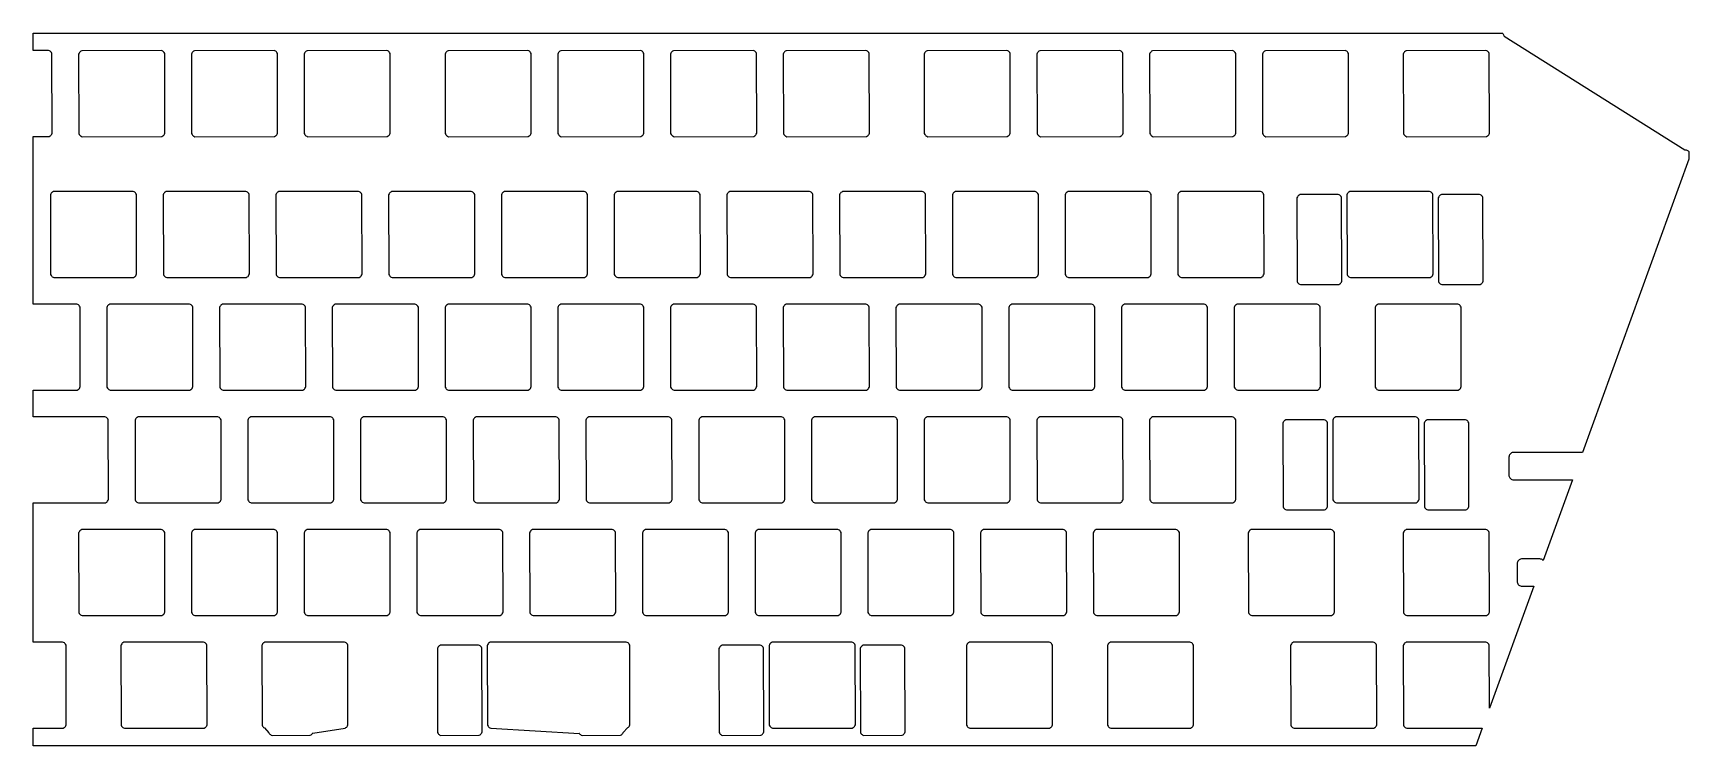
# Model space of a CAD drawing. Header units: millimetres. Extents: x -121 to 159, y -60 to 60.
import ezdxf

# ---------------------------------------------------------------- set-up
doc = ezdxf.new("R2010")
doc.units = ezdxf.units.MM

msp = doc.modelspace()

# ---------------------------------------------------------------- linework, layer by layer
for p, q in [((-120.84, 57.3), (-120.84, 60.25)), ((-120.84, 60.25), (127.46, 60.25)), ((127.46, 60.25), (127.52, 60.19)), ((127.52, 60.19), (127.59, 60.09)), ((127.59, 60.09), (127.65, 59.98)), ((127.65, 59.98), (127.7, 59.86)), ((127.7, 59.86), (127.73, 59.74)), ((127.73, 59.74), (158.25, 40.53)), ((-118.23, 57.31), (-120.84, 57.3)), ((-118.07, 57.25), (-118.23, 57.31)), ((-117.94, 57.17), (-118.07, 57.25)), ((-117.84, 57.08), (-117.94, 57.17)), ((-117.75, 56.96), (-117.84, 57.08)), ((-117.66, 56.8), (-117.75, 56.96)), ((-117.63, 43.34), (-117.66, 56.8)), ((-113.08, 56.87), (-113.14, 56.71)), ((-113.14, 56.71), (-113.12, 43.25)), ((-113.01, 56.99), (-113.08, 56.87)), ((-112.91, 57.1), (-113.01, 56.99)), ((-112.8, 57.19), (-112.91, 57.1)), ((-112.63, 57.28), (-112.8, 57.19)), ((-99.18, 57.31), (-112.63, 57.28)), ((-99.02, 57.25), (-99.18, 57.31)), ((-98.89, 57.17), (-99.02, 57.25)), ((-98.78, 57.08), (-98.89, 57.17)), ((-98.69, 56.96), (-98.78, 57.08)), ((-98.6, 56.8), (-98.69, 56.96)), ((-98.58, 43.34), (-98.6, 56.8)), ((-94.03, 56.87), (-94.09, 56.71)), ((-94.09, 56.71), (-94.07, 43.25)), ((-93.96, 56.99), (-94.03, 56.87)), ((-93.86, 57.1), (-93.96, 56.99)), ((-93.75, 57.19), (-93.86, 57.1)), ((-93.58, 57.28), (-93.75, 57.19)), ((-80.13, 57.31), (-93.58, 57.28)), ((-79.97, 57.25), (-80.13, 57.31)), ((-79.84, 57.17), (-79.97, 57.25)), ((-79.73, 57.08), (-79.84, 57.17)), ((-79.64, 56.96), (-79.73, 57.08)), ((-79.55, 56.8), (-79.64, 56.96)), ((-79.53, 43.34), (-79.55, 56.8)), ((-74.98, 56.87), (-75.04, 56.71)), ((-75.04, 56.71), (-75.02, 43.25)), ((-74.91, 56.99), (-74.98, 56.87)), ((-74.81, 57.1), (-74.91, 56.99)), ((-74.7, 57.19), (-74.81, 57.1)), ((-74.53, 57.28), (-74.7, 57.19)), ((-61.08, 57.31), (-74.53, 57.28)), ((-60.92, 57.25), (-61.08, 57.31)), ((-60.79, 57.17), (-60.92, 57.25)), ((-60.69, 57.08), (-60.79, 57.17)), ((-60.6, 56.96), (-60.69, 57.08)), ((-60.51, 56.8), (-60.6, 56.96)), ((-60.48, 43.34), (-60.51, 56.8)), ((-51.17, 56.87), (-51.23, 56.71)), ((-51.23, 56.71), (-51.21, 43.25)), ((-51.1, 56.99), (-51.17, 56.87)), ((-51, 57.1), (-51.1, 56.99)), ((-50.89, 57.19), (-51, 57.1)), ((-50.72, 57.28), (-50.89, 57.19)), ((-37.26, 57.31), (-50.72, 57.28)), ((-37.1, 57.25), (-37.26, 57.31)), ((-36.98, 57.17), (-37.1, 57.25)), ((-36.87, 57.08), (-36.98, 57.17)), ((-36.78, 56.96), (-36.87, 57.08)), ((-36.69, 56.8), (-36.78, 56.96)), ((-36.67, 43.34), (-36.69, 56.8)), ((-32.12, 56.87), (-32.18, 56.71)), ((-32.18, 56.71), (-32.16, 43.25)), ((-32.05, 56.99), (-32.12, 56.87)), ((-31.95, 57.1), (-32.05, 56.99)), ((-31.84, 57.19), (-31.95, 57.1)), ((-31.67, 57.28), (-31.84, 57.19)), ((-18.21, 57.31), (-31.67, 57.28)), ((-18.05, 57.25), (-18.21, 57.31)), ((-17.93, 57.17), (-18.05, 57.25)), ((-17.82, 57.08), (-17.93, 57.17)), ((-17.73, 56.96), (-17.82, 57.08)), ((-17.64, 56.8), (-17.73, 56.96)), ((-17.62, 43.34), (-17.64, 56.8)), ((-13.07, 56.87), (-13.13, 56.71)), ((-13.13, 56.71), (-13.11, 43.25)), ((-13, 56.99), (-13.07, 56.87)), ((-12.9, 57.1), (-13, 56.99)), ((-12.79, 57.19), (-12.9, 57.1)), ((-12.62, 57.28), (-12.79, 57.19)), ((0.84, 57.31), (-12.62, 57.28)), ((1, 57.25), (0.84, 57.31)), ((1.12, 57.17), (1, 57.25)), ((1.23, 57.08), (1.12, 57.17)), ((1.32, 56.96), (1.23, 57.08)), ((1.41, 56.8), (1.32, 56.96)), ((1.43, 43.34), (1.41, 56.8)), ((5.98, 56.87), (5.92, 56.71)), ((5.92, 56.71), (5.94, 43.25)), ((6.05, 56.99), (5.98, 56.87)), ((6.15, 57.1), (6.05, 56.99)), ((6.26, 57.19), (6.15, 57.1)), ((6.43, 57.28), (6.26, 57.19)), ((19.89, 57.31), (6.43, 57.28)), ((20.05, 57.25), (19.89, 57.31)), ((20.17, 57.17), (20.05, 57.25)), ((20.28, 57.08), (20.17, 57.17)), ((20.37, 56.96), (20.28, 57.08)), ((20.46, 56.8), (20.37, 56.96)), ((20.48, 43.34), (20.46, 56.8)), ((29.79, 56.87), (29.73, 56.71)), ((29.73, 56.71), (29.75, 43.25)), ((29.87, 56.99), (29.79, 56.87)), ((29.96, 57.1), (29.87, 56.99)), ((30.07, 57.19), (29.96, 57.1)), ((30.24, 57.28), (30.07, 57.19)), ((43.7, 57.31), (30.24, 57.28)), ((43.86, 57.25), (43.7, 57.31)), ((43.98, 57.17), (43.86, 57.25)), ((44.09, 57.08), (43.98, 57.17)), ((44.18, 56.96), (44.09, 57.08)), ((44.27, 56.8), (44.18, 56.96)), ((44.29, 43.34), (44.27, 56.8)), ((48.84, 56.87), (48.78, 56.71)), ((48.78, 56.71), (48.8, 43.25)), ((48.92, 56.99), (48.84, 56.87)), ((49.01, 57.1), (48.92, 56.99)), ((49.12, 57.19), (49.01, 57.1)), ((49.29, 57.28), (49.12, 57.19)), ((62.75, 57.31), (49.29, 57.28)), ((62.91, 57.25), (62.75, 57.31)), ((63.03, 57.17), (62.91, 57.25)), ((63.14, 57.08), (63.03, 57.17)), ((63.23, 56.96), (63.14, 57.08)), ((63.32, 56.8), (63.23, 56.96)), ((63.34, 43.34), (63.32, 56.8)), ((67.89, 56.87), (67.83, 56.71)), ((67.83, 56.71), (67.85, 43.25)), ((67.97, 56.99), (67.89, 56.87)), ((68.06, 57.1), (67.97, 56.99)), ((68.17, 57.19), (68.06, 57.1)), ((68.34, 57.28), (68.17, 57.19)), ((81.8, 57.31), (68.34, 57.28)), ((81.96, 57.25), (81.8, 57.31)), ((82.08, 57.17), (81.96, 57.25)), ((82.19, 57.08), (82.08, 57.17)), ((82.28, 56.96), (82.19, 57.08)), ((82.37, 56.8), (82.28, 56.96)), ((82.39, 43.34), (82.37, 56.8)), ((86.94, 56.87), (86.88, 56.71)), ((86.88, 56.71), (86.9, 43.25)), ((87.02, 56.99), (86.94, 56.87)), ((87.11, 57.1), (87.02, 56.99)), ((87.22, 57.19), (87.11, 57.1)), ((87.39, 57.28), (87.22, 57.19)), ((100.85, 57.31), (87.39, 57.28)), ((101.01, 57.25), (100.85, 57.31)), ((101.13, 57.17), (101.01, 57.25)), ((101.24, 57.08), (101.13, 57.17)), ((101.33, 56.96), (101.24, 57.08)), ((101.42, 56.8), (101.33, 56.96)), ((101.44, 43.34), (101.42, 56.8)), ((110.75, 56.87), (110.69, 56.71)), ((110.69, 56.71), (110.72, 43.25)), ((110.83, 56.99), (110.75, 56.87)), ((110.92, 57.1), (110.83, 56.99)), ((111.04, 57.19), (110.92, 57.1)), ((111.2, 57.28), (111.04, 57.19)), ((124.66, 57.31), (111.2, 57.28)), ((124.82, 57.25), (124.66, 57.31)), ((124.94, 57.17), (124.82, 57.25)), ((125.05, 57.08), (124.94, 57.17)), ((125.14, 56.96), (125.05, 57.08)), ((125.23, 56.8), (125.14, 56.96)), ((125.26, 43.34), (125.23, 56.8)), ((-120.83, 42.76), (-118.14, 42.77)), ((-120.83, 14.43), (-120.83, 42.76)), ((-118.14, 42.77), (-117.97, 42.86)), ((-117.97, 42.86), (-117.86, 42.95)), ((-117.86, 42.95), (-117.77, 43.06)), ((-117.77, 43.06), (-117.69, 43.18)), ((-117.69, 43.18), (-117.63, 43.34)), ((-113.12, 43.25), (-113.03, 43.09)), ((-113.03, 43.09), (-112.94, 42.97)), ((-112.94, 42.97), (-112.83, 42.88)), ((-112.83, 42.88), (-112.71, 42.81)), ((-112.71, 42.81), (-112.55, 42.74)), ((-112.55, 42.74), (-99.09, 42.77)), ((-99.09, 42.77), (-98.92, 42.86)), ((-98.92, 42.86), (-98.81, 42.95)), ((-98.81, 42.95), (-98.72, 43.06)), ((-98.72, 43.06), (-98.64, 43.18)), ((-98.64, 43.18), (-98.58, 43.34)), ((-94.07, 43.25), (-93.98, 43.09)), ((-93.98, 43.09), (-93.89, 42.97)), ((-93.89, 42.97), (-93.78, 42.88)), ((-93.78, 42.88), (-93.66, 42.81)), ((-93.66, 42.81), (-93.5, 42.74)), ((-93.5, 42.74), (-80.04, 42.77)), ((-80.04, 42.77), (-79.87, 42.86)), ((-79.87, 42.86), (-79.76, 42.95)), ((-79.76, 42.95), (-79.67, 43.06)), ((-79.67, 43.06), (-79.59, 43.18)), ((-79.59, 43.18), (-79.53, 43.34)), ((-75.02, 43.25), (-74.93, 43.09)), ((-74.93, 43.09), (-74.84, 42.97)), ((-74.84, 42.97), (-74.73, 42.88)), ((-74.73, 42.88), (-74.61, 42.81)), ((-74.61, 42.81), (-74.45, 42.74)), ((-74.45, 42.74), (-60.99, 42.77)), ((-60.99, 42.77), (-60.82, 42.86)), ((-60.82, 42.86), (-60.71, 42.95)), ((-60.71, 42.95), (-60.62, 43.06)), ((-60.62, 43.06), (-60.54, 43.18)), ((-60.54, 43.18), (-60.48, 43.34)), ((-51.21, 43.25), (-51.12, 43.09)), ((-51.12, 43.09), (-51.03, 42.97)), ((-51.03, 42.97), (-50.92, 42.88)), ((-50.92, 42.88), (-50.8, 42.81)), ((-50.8, 42.81), (-50.64, 42.74)), ((-50.64, 42.74), (-37.18, 42.77)), ((-37.18, 42.77), (-37.01, 42.86)), ((-37.01, 42.86), (-36.9, 42.95)), ((-36.9, 42.95), (-36.8, 43.06)), ((-36.8, 43.06), (-36.73, 43.18)), ((-36.73, 43.18), (-36.67, 43.34)), ((-32.16, 43.25), (-32.07, 43.09)), ((-32.07, 43.09), (-31.98, 42.97)), ((-31.98, 42.97), (-31.87, 42.88)), ((-31.87, 42.88), (-31.75, 42.81)), ((-31.75, 42.81), (-31.59, 42.74)), ((-31.59, 42.74), (-18.13, 42.77)), ((-18.13, 42.77), (-17.96, 42.86)), ((-17.96, 42.86), (-17.85, 42.95)), ((-17.85, 42.95), (-17.75, 43.06)), ((-17.75, 43.06), (-17.68, 43.18)), ((-17.68, 43.18), (-17.62, 43.34)), ((-13.11, 43.25), (-13.02, 43.09)), ((-13.02, 43.09), (-12.93, 42.97)), ((-12.93, 42.97), (-12.82, 42.88)), ((-12.82, 42.88), (-12.7, 42.81)), ((-12.7, 42.81), (-12.54, 42.74)), ((-12.54, 42.74), (0.92, 42.77)), ((0.92, 42.77), (1.09, 42.86)), ((1.09, 42.86), (1.2, 42.95)), ((1.2, 42.95), (1.3, 43.06)), ((1.3, 43.06), (1.37, 43.18)), ((1.37, 43.18), (1.43, 43.34)), ((5.94, 43.25), (6.03, 43.09)), ((6.03, 43.09), (6.12, 42.97)), ((6.12, 42.97), (6.23, 42.88)), ((6.23, 42.88), (6.35, 42.81)), ((6.35, 42.81), (6.51, 42.74)), ((6.51, 42.74), (19.97, 42.77)), ((19.97, 42.77), (20.14, 42.86)), ((20.14, 42.86), (20.25, 42.95)), ((20.25, 42.95), (20.35, 43.06)), ((20.35, 43.06), (20.42, 43.18)), ((20.42, 43.18), (20.48, 43.34)), ((29.75, 43.25), (29.85, 43.09)), ((29.85, 43.09), (29.94, 42.97)), ((29.94, 42.97), (30.04, 42.88)), ((30.04, 42.88), (30.17, 42.81)), ((30.17, 42.81), (30.33, 42.74)), ((30.33, 42.74), (43.78, 42.77)), ((43.78, 42.77), (43.95, 42.86)), ((43.95, 42.86), (44.06, 42.95)), ((44.06, 42.95), (44.16, 43.06)), ((44.16, 43.06), (44.23, 43.18)), ((44.23, 43.18), (44.29, 43.34)), ((48.8, 43.25), (48.89, 43.09)), ((48.89, 43.09), (48.98, 42.97)), ((48.98, 42.97), (49.09, 42.88)), ((49.09, 42.88), (49.22, 42.81)), ((49.22, 42.81), (49.38, 42.74)), ((49.38, 42.74), (62.83, 42.77)), ((62.83, 42.77), (63, 42.86)), ((63, 42.86), (63.11, 42.95)), ((63.11, 42.95), (63.21, 43.06)), ((63.21, 43.06), (63.28, 43.18)), ((63.28, 43.18), (63.34, 43.34)), ((67.85, 43.25), (67.95, 43.09)), ((67.95, 43.09), (68.04, 42.97)), ((68.04, 42.97), (68.14, 42.88)), ((68.14, 42.88), (68.27, 42.81)), ((68.27, 42.81), (68.43, 42.74)), ((68.43, 42.74), (81.88, 42.77)), ((81.88, 42.77), (82.05, 42.86)), ((82.05, 42.86), (82.16, 42.95)), ((82.16, 42.95), (82.26, 43.06)), ((82.26, 43.06), (82.33, 43.18)), ((82.33, 43.18), (82.39, 43.34)), ((86.9, 43.25), (87, 43.09)), ((87, 43.09), (87.09, 42.97)), ((87.09, 42.97), (87.19, 42.88)), ((87.19, 42.88), (87.32, 42.81)), ((87.32, 42.81), (87.48, 42.74)), ((87.48, 42.74), (100.93, 42.77)), ((100.93, 42.77), (101.1, 42.86)), ((101.1, 42.86), (101.21, 42.95)), ((101.21, 42.95), (101.31, 43.06)), ((101.31, 43.06), (101.38, 43.18)), ((101.38, 43.18), (101.44, 43.34)), ((110.72, 43.25), (110.81, 43.09)), ((110.81, 43.09), (110.9, 42.97)), ((110.9, 42.97), (111.01, 42.88)), ((111.01, 42.88), (111.13, 42.81)), ((111.13, 42.81), (111.29, 42.74)), ((111.29, 42.74), (124.75, 42.77)), ((124.75, 42.77), (124.91, 42.86)), ((124.91, 42.86), (125.03, 42.95)), ((125.03, 42.95), (125.12, 43.06)), ((125.12, 43.06), (125.19, 43.18)), ((125.19, 43.18), (125.26, 43.34)), ((158.25, 40.53), (158.38, 40.52)), ((158.38, 40.52), (158.5, 40.5)), ((158.5, 40.5), (158.62, 40.46)), ((158.62, 40.46), (158.73, 40.41)), ((158.73, 40.41), (158.84, 40.34)), ((158.84, 40.34), (158.93, 40.26)), ((158.93, 40.26), (158.95, 40.24)), ((158.95, 40.24), (158.95, 38.94)), ((158.95, 38.94), (140.95, -10.64)), ((-117.85, 33.06), (-117.91, 32.9)), ((-117.91, 32.9), (-117.88, 19.44)), ((-117.77, 33.18), (-117.85, 33.06)), ((-117.68, 33.29), (-117.77, 33.18)), ((-117.56, 33.38), (-117.68, 33.29)), ((-117.4, 33.47), (-117.56, 33.38)), ((-103.94, 33.49), (-117.4, 33.47)), ((-103.78, 33.43), (-103.94, 33.49)), ((-103.66, 33.36), (-103.78, 33.43)), ((-103.55, 33.26), (-103.66, 33.36)), ((-103.46, 33.15), (-103.55, 33.26)), ((-103.37, 32.98), (-103.46, 33.15)), ((-103.34, 19.53), (-103.37, 32.98)), ((-98.8, 33.06), (-98.86, 32.9)), ((-98.86, 32.9), (-98.83, 19.44)), ((-98.72, 33.18), (-98.8, 33.06)), ((-98.63, 33.29), (-98.72, 33.18)), ((-98.51, 33.38), (-98.63, 33.29)), ((-98.35, 33.47), (-98.51, 33.38)), ((-84.89, 33.49), (-98.35, 33.47)), ((-84.73, 33.43), (-84.89, 33.49)), ((-84.61, 33.36), (-84.73, 33.43)), ((-84.5, 33.26), (-84.61, 33.36)), ((-84.41, 33.15), (-84.5, 33.26)), ((-84.32, 32.98), (-84.41, 33.15)), ((-84.29, 19.53), (-84.32, 32.98)), ((-79.75, 33.06), (-79.81, 32.9)), ((-79.81, 32.9), (-79.78, 19.44)), ((-79.67, 33.18), (-79.75, 33.06)), ((-79.58, 33.29), (-79.67, 33.18)), ((-79.46, 33.38), (-79.58, 33.29)), ((-79.3, 33.47), (-79.46, 33.38)), ((-65.84, 33.49), (-79.3, 33.47)), ((-65.68, 33.43), (-65.84, 33.49)), ((-65.56, 33.36), (-65.68, 33.43)), ((-65.45, 33.26), (-65.56, 33.36)), ((-65.36, 33.15), (-65.45, 33.26)), ((-65.27, 32.98), (-65.36, 33.15)), ((-65.24, 19.53), (-65.27, 32.98)), ((-60.7, 33.06), (-60.76, 32.9)), ((-60.76, 32.9), (-60.73, 19.44)), ((-60.62, 33.18), (-60.7, 33.06)), ((-60.53, 33.29), (-60.62, 33.18)), ((-60.41, 33.38), (-60.53, 33.29)), ((-60.25, 33.47), (-60.41, 33.38)), ((-46.79, 33.49), (-60.25, 33.47)), ((-46.63, 33.43), (-46.79, 33.49)), ((-46.51, 33.36), (-46.63, 33.43)), ((-46.4, 33.26), (-46.51, 33.36)), ((-46.31, 33.15), (-46.4, 33.26)), ((-46.22, 32.98), (-46.31, 33.15)), ((-46.19, 19.53), (-46.22, 32.98)), ((-41.65, 33.06), (-41.71, 32.9)), ((-41.71, 32.9), (-41.68, 19.44)), ((-41.57, 33.18), (-41.65, 33.06)), ((-41.48, 33.29), (-41.57, 33.18)), ((-41.36, 33.38), (-41.48, 33.29)), ((-41.2, 33.47), (-41.36, 33.38)), ((-27.74, 33.49), (-41.2, 33.47)), ((-27.58, 33.43), (-27.74, 33.49)), ((-27.46, 33.36), (-27.58, 33.43)), ((-27.35, 33.26), (-27.46, 33.36)), ((-27.26, 33.15), (-27.35, 33.26)), ((-27.17, 32.98), (-27.26, 33.15)), ((-27.14, 19.53), (-27.17, 32.98)), ((-22.6, 33.06), (-22.66, 32.9)), ((-22.66, 32.9), (-22.63, 19.44)), ((-22.52, 33.18), (-22.6, 33.06)), ((-22.43, 33.29), (-22.52, 33.18)), ((-22.31, 33.38), (-22.43, 33.29)), ((-22.15, 33.47), (-22.31, 33.38)), ((-8.69, 33.49), (-22.15, 33.47)), ((-8.53, 33.43), (-8.69, 33.49)), ((-8.41, 33.36), (-8.53, 33.43)), ((-8.3, 33.26), (-8.41, 33.36)), ((-8.21, 33.15), (-8.3, 33.26)), ((-8.12, 32.98), (-8.21, 33.15)), ((-8.09, 19.53), (-8.12, 32.98)), ((-3.55, 33.06), (-3.61, 32.9)), ((-3.61, 32.9), (-3.58, 19.44)), ((-3.47, 33.18), (-3.55, 33.06)), ((-3.38, 33.29), (-3.47, 33.18)), ((-3.26, 33.38), (-3.38, 33.29)), ((-3.1, 33.47), (-3.26, 33.38)), ((10.36, 33.49), (-3.1, 33.47)), ((10.52, 33.43), (10.36, 33.49)), ((10.64, 33.36), (10.52, 33.43)), ((10.75, 33.26), (10.64, 33.36)), ((10.84, 33.15), (10.75, 33.26)), ((10.93, 32.98), (10.84, 33.15)), ((10.96, 19.53), (10.93, 32.98)), ((15.5, 33.06), (15.44, 32.9)), ((15.44, 32.9), (15.47, 19.44)), ((15.58, 33.18), (15.5, 33.06)), ((15.67, 33.29), (15.58, 33.18)), ((15.79, 33.38), (15.67, 33.29)), ((15.95, 33.47), (15.79, 33.38)), ((29.41, 33.49), (15.95, 33.47)), ((29.57, 33.43), (29.41, 33.49)), ((29.69, 33.36), (29.57, 33.43)), ((29.8, 33.26), (29.69, 33.36)), ((29.89, 33.15), (29.8, 33.26)), ((29.98, 32.98), (29.89, 33.15)), ((30.01, 19.53), (29.98, 32.98)), ((34.55, 33.06), (34.49, 32.9)), ((34.49, 32.9), (34.52, 19.44)), ((34.63, 33.18), (34.55, 33.06)), ((34.72, 33.29), (34.63, 33.18)), ((34.84, 33.38), (34.72, 33.29)), ((35, 33.47), (34.84, 33.38)), ((48.46, 33.49), (35, 33.47)), ((48.62, 33.43), (48.46, 33.49)), ((48.74, 33.36), (48.62, 33.43)), ((48.85, 33.26), (48.74, 33.36)), ((48.94, 33.15), (48.85, 33.26)), ((49.03, 32.98), (48.94, 33.15)), ((49.06, 19.53), (49.03, 32.98)), ((53.6, 33.06), (53.54, 32.9)), ((53.54, 32.9), (53.57, 19.44)), ((53.68, 33.18), (53.6, 33.06)), ((53.77, 33.29), (53.68, 33.18)), ((53.89, 33.38), (53.77, 33.29)), ((54.05, 33.47), (53.89, 33.38)), ((67.51, 33.49), (54.05, 33.47)), ((67.67, 33.43), (67.51, 33.49)), ((67.79, 33.36), (67.67, 33.43)), ((67.9, 33.26), (67.79, 33.36)), ((67.99, 33.15), (67.9, 33.26)), ((68.08, 32.98), (67.99, 33.15)), ((68.11, 19.53), (68.08, 32.98)), ((72.65, 33.06), (72.59, 32.9)), ((72.59, 32.9), (72.62, 19.44)), ((72.73, 33.18), (72.65, 33.06)), ((72.82, 33.29), (72.73, 33.18)), ((72.94, 33.38), (72.82, 33.29)), ((73.1, 33.47), (72.94, 33.38)), ((86.56, 33.49), (73.1, 33.47)), ((86.72, 33.43), (86.56, 33.49)), ((86.84, 33.36), (86.72, 33.43)), ((86.95, 33.26), (86.84, 33.36)), ((87.04, 33.15), (86.95, 33.26)), ((87.13, 32.98), (87.04, 33.15)), ((87.16, 19.53), (87.13, 32.98)), ((92.79, 32.56), (92.73, 32.4)), ((92.73, 32.4), (92.75, 18.24)), ((92.87, 32.68), (92.79, 32.56)), ((92.96, 32.79), (92.87, 32.68)), ((93.07, 32.88), (92.96, 32.79)), ((93.24, 32.97), (93.07, 32.88)), ((99.7, 32.99), (93.24, 32.97)), ((99.86, 32.93), (99.7, 32.99)), ((99.98, 32.86), (99.86, 32.93)), ((100.09, 32.76), (99.98, 32.86)), ((100.18, 32.65), (100.09, 32.76)), ((100.27, 32.48), (100.18, 32.65)), ((100.29, 18.33), (100.27, 32.48)), ((101.23, 33.06), (101.17, 32.9)), ((101.17, 32.9), (101.19, 19.44)), ((101.3, 33.18), (101.23, 33.06)), ((101.4, 33.29), (101.3, 33.18)), ((101.51, 33.38), (101.4, 33.29)), ((101.68, 33.47), (101.51, 33.38)), ((115.14, 33.49), (101.68, 33.47)), ((115.3, 33.43), (115.14, 33.49)), ((115.42, 33.36), (115.3, 33.43)), ((115.53, 33.26), (115.42, 33.36)), ((115.62, 33.15), (115.53, 33.26)), ((115.71, 32.98), (115.62, 33.15)), ((115.73, 19.53), (115.71, 32.98)), ((116.67, 32.56), (116.61, 32.4)), ((116.61, 32.4), (116.63, 18.24)), ((116.74, 32.68), (116.67, 32.56)), ((116.84, 32.79), (116.74, 32.68)), ((116.95, 32.88), (116.84, 32.79)), ((117.12, 32.97), (116.95, 32.88)), ((123.57, 32.99), (117.12, 32.97)), ((123.73, 32.93), (123.57, 32.99)), ((123.86, 32.86), (123.73, 32.93)), ((123.97, 32.76), (123.86, 32.86)), ((124.06, 32.65), (123.97, 32.76)), ((124.15, 32.48), (124.06, 32.65)), ((124.17, 18.33), (124.15, 32.48)), ((-117.88, 19.44), (-117.79, 19.27)), ((-117.79, 19.27), (-117.7, 19.16)), ((-117.7, 19.16), (-117.59, 19.07)), ((-117.59, 19.07), (-117.47, 18.99)), ((-117.47, 18.99), (-117.31, 18.93)), ((-117.31, 18.93), (-103.85, 18.95)), ((-103.85, 18.95), (-103.69, 19.04)), ((-103.69, 19.04), (-103.57, 19.13)), ((-103.57, 19.13), (-103.48, 19.24)), ((-103.48, 19.24), (-103.41, 19.37)), ((-103.41, 19.37), (-103.34, 19.53)), ((-98.83, 19.44), (-98.74, 19.27)), ((-98.74, 19.27), (-98.65, 19.16)), ((-98.65, 19.16), (-98.54, 19.07)), ((-98.54, 19.07), (-98.42, 18.99)), ((-98.42, 18.99), (-98.26, 18.93)), ((-98.26, 18.93), (-84.8, 18.95)), ((-84.8, 18.95), (-84.64, 19.04)), ((-84.64, 19.04), (-84.52, 19.13)), ((-84.52, 19.13), (-84.43, 19.24)), ((-84.43, 19.24), (-84.36, 19.37)), ((-84.36, 19.37), (-84.29, 19.53)), ((-79.78, 19.44), (-79.69, 19.27)), ((-79.69, 19.27), (-79.6, 19.16)), ((-79.6, 19.16), (-79.49, 19.07)), ((-79.49, 19.07), (-79.37, 18.99)), ((-79.37, 18.99), (-79.21, 18.93)), ((-79.21, 18.93), (-65.75, 18.95)), ((-65.75, 18.95), (-65.59, 19.04)), ((-65.59, 19.04), (-65.47, 19.13)), ((-65.47, 19.13), (-65.38, 19.24)), ((-65.38, 19.24), (-65.31, 19.37)), ((-65.31, 19.37), (-65.24, 19.53)), ((-60.73, 19.44), (-60.64, 19.27)), ((-60.64, 19.27), (-60.55, 19.16)), ((-60.55, 19.16), (-60.44, 19.07)), ((-60.44, 19.07), (-60.32, 18.99)), ((-60.32, 18.99), (-60.16, 18.93)), ((-60.16, 18.93), (-46.7, 18.95)), ((-46.7, 18.95), (-46.54, 19.04)), ((-46.54, 19.04), (-46.42, 19.13)), ((-46.42, 19.13), (-46.33, 19.24)), ((-46.33, 19.24), (-46.26, 19.37)), ((-46.26, 19.37), (-46.19, 19.53)), ((-41.68, 19.44), (-41.59, 19.27)), ((-41.59, 19.27), (-41.5, 19.16)), ((-41.5, 19.16), (-41.39, 19.07)), ((-41.39, 19.07), (-41.27, 18.99)), ((-41.27, 18.99), (-41.11, 18.93)), ((-41.11, 18.93), (-27.65, 18.95)), ((-27.65, 18.95), (-27.49, 19.04)), ((-27.49, 19.04), (-27.37, 19.13)), ((-27.37, 19.13), (-27.28, 19.24)), ((-27.28, 19.24), (-27.21, 19.37)), ((-27.21, 19.37), (-27.14, 19.53)), ((-22.63, 19.44), (-22.54, 19.27)), ((-22.54, 19.27), (-22.45, 19.16)), ((-22.45, 19.16), (-22.34, 19.07)), ((-22.34, 19.07), (-22.22, 18.99)), ((-22.22, 18.99), (-22.06, 18.93)), ((-22.06, 18.93), (-8.6, 18.95)), ((-8.6, 18.95), (-8.44, 19.04)), ((-8.44, 19.04), (-8.32, 19.13)), ((-8.32, 19.13), (-8.23, 19.24)), ((-8.23, 19.24), (-8.16, 19.37)), ((-8.16, 19.37), (-8.09, 19.53)), ((-3.58, 19.44), (-3.49, 19.27)), ((-3.49, 19.27), (-3.4, 19.16)), ((-3.4, 19.16), (-3.29, 19.07)), ((-3.29, 19.07), (-3.17, 18.99)), ((-3.17, 18.99), (-3.01, 18.93)), ((-3.01, 18.93), (10.45, 18.95)), ((10.45, 18.95), (10.61, 19.04)), ((10.61, 19.04), (10.73, 19.13)), ((10.73, 19.13), (10.82, 19.24)), ((10.82, 19.24), (10.89, 19.37)), ((10.89, 19.37), (10.96, 19.53)), ((15.47, 19.44), (15.56, 19.27)), ((15.56, 19.27), (15.65, 19.16)), ((15.65, 19.16), (15.76, 19.07)), ((15.76, 19.07), (15.88, 18.99)), ((15.88, 18.99), (16.04, 18.93)), ((16.04, 18.93), (29.5, 18.95)), ((29.5, 18.95), (29.66, 19.04)), ((29.66, 19.04), (29.78, 19.13)), ((29.78, 19.13), (29.87, 19.24)), ((29.87, 19.24), (29.94, 19.37)), ((29.94, 19.37), (30.01, 19.53)), ((34.52, 19.44), (34.61, 19.27)), ((34.61, 19.27), (34.7, 19.16)), ((34.7, 19.16), (34.81, 19.07)), ((34.81, 19.07), (34.93, 18.99)), ((34.93, 18.99), (35.09, 18.93)), ((35.09, 18.93), (48.55, 18.95)), ((48.55, 18.95), (48.71, 19.04)), ((48.71, 19.04), (48.83, 19.13)), ((48.83, 19.13), (48.92, 19.24)), ((48.92, 19.24), (48.99, 19.37)), ((48.99, 19.37), (49.06, 19.53)), ((53.57, 19.44), (53.66, 19.27)), ((53.66, 19.27), (53.75, 19.16)), ((53.75, 19.16), (53.86, 19.07)), ((53.86, 19.07), (53.98, 18.99)), ((53.98, 18.99), (54.14, 18.93)), ((54.14, 18.93), (67.6, 18.95)), ((67.6, 18.95), (67.76, 19.04)), ((67.76, 19.04), (67.88, 19.13)), ((67.88, 19.13), (67.97, 19.24)), ((67.97, 19.24), (68.04, 19.37)), ((68.04, 19.37), (68.11, 19.53)), ((72.62, 19.44), (72.71, 19.27)), ((72.71, 19.27), (72.8, 19.16)), ((72.8, 19.16), (72.91, 19.07)), ((72.91, 19.07), (73.03, 18.99)), ((73.03, 18.99), (73.19, 18.93)), ((73.19, 18.93), (86.65, 18.95)), ((86.65, 18.95), (86.81, 19.04)), ((86.81, 19.04), (86.93, 19.13)), ((86.93, 19.13), (87.02, 19.24)), ((87.02, 19.24), (87.09, 19.37)), ((87.09, 19.37), (87.16, 19.53)), ((92.75, 18.24), (92.84, 18.07)), ((92.84, 18.07), (92.93, 17.96)), ((92.93, 17.96), (93.04, 17.87)), ((93.04, 17.87), (93.17, 17.79)), ((93.17, 17.79), (93.33, 17.73)), ((93.33, 17.73), (99.78, 17.75)), ((99.78, 17.75), (99.95, 17.84)), ((99.95, 17.84), (100.06, 17.93)), ((100.06, 17.93), (100.16, 18.04)), ((100.16, 18.04), (100.23, 18.17)), ((100.23, 18.17), (100.29, 18.33)), ((101.19, 19.44), (101.28, 19.27)), ((101.28, 19.27), (101.37, 19.16)), ((101.37, 19.16), (101.48, 19.07)), ((101.48, 19.07), (101.6, 18.99)), ((101.6, 18.99), (101.76, 18.93)), ((101.76, 18.93), (115.22, 18.95)), ((115.22, 18.95), (115.39, 19.04)), ((115.39, 19.04), (115.5, 19.13)), ((115.5, 19.13), (115.6, 19.24)), ((115.6, 19.24), (115.67, 19.37)), ((115.67, 19.37), (115.73, 19.53)), ((116.63, 18.24), (116.72, 18.07)), ((116.72, 18.07), (116.81, 17.96)), ((116.81, 17.96), (116.92, 17.87)), ((116.92, 17.87), (117.04, 17.79)), ((117.04, 17.79), (117.2, 17.73)), ((117.2, 17.73), (123.66, 17.75)), ((123.66, 17.75), (123.83, 17.84)), ((123.83, 17.84), (123.94, 17.93)), ((123.94, 17.93), (124.03, 18.04)), ((124.03, 18.04), (124.11, 18.17)), ((124.11, 18.17), (124.17, 18.33)), ((-113.46, 14.44), (-120.83, 14.43)), ((-113.3, 14.38), (-113.46, 14.44)), ((-113.18, 14.31), (-113.3, 14.38)), ((-113.07, 14.21), (-113.18, 14.31)), ((-112.98, 14.1), (-113.07, 14.21)), ((-112.89, 13.93), (-112.98, 14.1)), ((-108.32, 14.01), (-108.38, 13.85)), ((-108.25, 14.13), (-108.32, 14.01)), ((-108.15, 14.24), (-108.25, 14.13)), ((-108.04, 14.33), (-108.15, 14.24)), ((-107.87, 14.42), (-108.04, 14.33)), ((-94.41, 14.44), (-107.87, 14.42)), ((-94.25, 14.38), (-94.41, 14.44)), ((-94.13, 14.31), (-94.25, 14.38)), ((-94.02, 14.21), (-94.13, 14.31)), ((-93.93, 14.1), (-94.02, 14.21)), ((-93.84, 13.93), (-93.93, 14.1)), ((-89.27, 14.01), (-89.33, 13.85)), ((-89.2, 14.13), (-89.27, 14.01)), ((-89.1, 14.24), (-89.2, 14.13)), ((-88.99, 14.33), (-89.1, 14.24)), ((-88.82, 14.42), (-88.99, 14.33)), ((-75.36, 14.44), (-88.82, 14.42)), ((-75.2, 14.38), (-75.36, 14.44)), ((-75.08, 14.31), (-75.2, 14.38)), ((-74.97, 14.21), (-75.08, 14.31)), ((-74.88, 14.1), (-74.97, 14.21)), ((-74.79, 13.93), (-74.88, 14.1)), ((-70.22, 14.01), (-70.28, 13.85)), ((-70.15, 14.13), (-70.22, 14.01)), ((-70.05, 14.24), (-70.15, 14.13)), ((-69.94, 14.33), (-70.05, 14.24)), ((-69.77, 14.42), (-69.94, 14.33)), ((-56.31, 14.44), (-69.77, 14.42)), ((-56.15, 14.38), (-56.31, 14.44)), ((-56.03, 14.31), (-56.15, 14.38)), ((-55.92, 14.21), (-56.03, 14.31)), ((-55.83, 14.1), (-55.92, 14.21)), ((-55.74, 13.93), (-55.83, 14.1)), ((-51.17, 14.01), (-51.23, 13.85)), ((-51.1, 14.13), (-51.17, 14.01)), ((-51, 14.24), (-51.1, 14.13)), ((-50.89, 14.33), (-51, 14.24)), ((-50.72, 14.42), (-50.89, 14.33)), ((-37.26, 14.44), (-50.72, 14.42)), ((-37.1, 14.38), (-37.26, 14.44)), ((-36.98, 14.31), (-37.1, 14.38)), ((-36.87, 14.21), (-36.98, 14.31)), ((-36.78, 14.1), (-36.87, 14.21)), ((-36.69, 13.93), (-36.78, 14.1)), ((-32.12, 14.01), (-32.18, 13.85)), ((-32.05, 14.13), (-32.12, 14.01)), ((-31.95, 14.24), (-32.05, 14.13)), ((-31.84, 14.33), (-31.95, 14.24)), ((-31.67, 14.42), (-31.84, 14.33)), ((-18.21, 14.44), (-31.67, 14.42)), ((-18.05, 14.38), (-18.21, 14.44)), ((-17.93, 14.31), (-18.05, 14.38)), ((-17.82, 14.21), (-17.93, 14.31)), ((-17.73, 14.1), (-17.82, 14.21)), ((-17.64, 13.93), (-17.73, 14.1)), ((-13.07, 14.01), (-13.13, 13.85)), ((-13, 14.13), (-13.07, 14.01)), ((-12.9, 14.24), (-13, 14.13)), ((-12.79, 14.33), (-12.9, 14.24)), ((-12.62, 14.42), (-12.79, 14.33)), ((0.84, 14.44), (-12.62, 14.42)), ((1, 14.38), (0.84, 14.44)), ((1.12, 14.31), (1, 14.38)), ((1.23, 14.21), (1.12, 14.31)), ((1.32, 14.1), (1.23, 14.21)), ((1.41, 13.93), (1.32, 14.1)), ((5.98, 14.01), (5.92, 13.85)), ((6.05, 14.13), (5.98, 14.01)), ((6.15, 14.24), (6.05, 14.13)), ((6.26, 14.33), (6.15, 14.24)), ((6.43, 14.42), (6.26, 14.33)), ((19.89, 14.44), (6.43, 14.42)), ((20.05, 14.38), (19.89, 14.44)), ((20.17, 14.31), (20.05, 14.38)), ((20.28, 14.21), (20.17, 14.31)), ((20.37, 14.1), (20.28, 14.21)), ((20.46, 13.93), (20.37, 14.1)), ((25.03, 14.01), (24.97, 13.85)), ((25.1, 14.13), (25.03, 14.01)), ((25.2, 14.24), (25.1, 14.13)), ((25.31, 14.33), (25.2, 14.24)), ((25.48, 14.42), (25.31, 14.33)), ((38.94, 14.44), (25.48, 14.42)), ((39.1, 14.38), (38.94, 14.44)), ((39.22, 14.31), (39.1, 14.38)), ((39.33, 14.21), (39.22, 14.31)), ((39.42, 14.1), (39.33, 14.21)), ((39.51, 13.93), (39.42, 14.1)), ((44.08, 14.01), (44.02, 13.85)), ((44.15, 14.13), (44.08, 14.01)), ((44.25, 14.24), (44.15, 14.13)), ((44.36, 14.33), (44.25, 14.24)), ((44.53, 14.42), (44.36, 14.33)), ((57.99, 14.44), (44.53, 14.42)), ((58.15, 14.38), (57.99, 14.44)), ((58.27, 14.31), (58.15, 14.38)), ((58.38, 14.21), (58.27, 14.31)), ((58.47, 14.1), (58.38, 14.21)), ((58.56, 13.93), (58.47, 14.1)), ((63.13, 14.01), (63.07, 13.85)), ((63.2, 14.13), (63.13, 14.01)), ((63.3, 14.24), (63.2, 14.13)), ((63.41, 14.33), (63.3, 14.24)), ((63.58, 14.42), (63.41, 14.33)), ((77.04, 14.44), (63.58, 14.42)), ((77.2, 14.38), (77.04, 14.44)), ((77.32, 14.31), (77.2, 14.38)), ((77.43, 14.21), (77.32, 14.31)), ((77.52, 14.1), (77.43, 14.21)), ((77.61, 13.93), (77.52, 14.1)), ((82.18, 14.01), (82.12, 13.85)), ((82.25, 14.13), (82.18, 14.01)), ((82.35, 14.24), (82.25, 14.13)), ((82.46, 14.33), (82.35, 14.24)), ((82.63, 14.42), (82.46, 14.33)), ((96.09, 14.44), (82.63, 14.42)), ((96.25, 14.38), (96.09, 14.44)), ((96.37, 14.31), (96.25, 14.38)), ((96.48, 14.21), (96.37, 14.31)), ((96.57, 14.1), (96.48, 14.21)), ((96.66, 13.93), (96.57, 14.1)), ((105.99, 14.01), (105.93, 13.85)), ((106.07, 14.13), (105.99, 14.01)), ((106.16, 14.24), (106.07, 14.13)), ((106.27, 14.33), (106.16, 14.24)), ((106.44, 14.42), (106.27, 14.33)), ((119.9, 14.44), (106.44, 14.42)), ((120.06, 14.38), (119.9, 14.44)), ((120.18, 14.31), (120.06, 14.38)), ((120.29, 14.21), (120.18, 14.31)), ((120.38, 14.1), (120.29, 14.21)), ((120.47, 13.93), (120.38, 14.1)), ((-112.87, 0.48), (-112.89, 13.93)), ((-108.38, 13.85), (-108.36, 0.39)), ((-93.82, 0.48), (-93.84, 13.93)), ((-89.33, 13.85), (-89.31, 0.39)), ((-74.77, 0.48), (-74.79, 13.93)), ((-70.28, 13.85), (-70.26, 0.39)), ((-55.72, 0.48), (-55.74, 13.93)), ((-51.23, 13.85), (-51.21, 0.39)), ((-36.67, 0.48), (-36.69, 13.93)), ((-32.18, 13.85), (-32.16, 0.39)), ((-17.62, 0.48), (-17.64, 13.93)), ((-13.13, 13.85), (-13.11, 0.39)), ((1.43, 0.48), (1.41, 13.93)), ((5.92, 13.85), (5.94, 0.39)), ((20.48, 0.48), (20.46, 13.93)), ((24.97, 13.85), (24.99, 0.39)), ((39.53, 0.48), (39.51, 13.93)), ((44.02, 13.85), (44.04, 0.39)), ((58.58, 0.48), (58.56, 13.93)), ((63.07, 13.85), (63.09, 0.39)), ((77.63, 0.48), (77.61, 13.93)), ((82.12, 13.85), (82.14, 0.39)), ((96.68, 0.48), (96.66, 13.93)), ((105.93, 13.85), (105.95, 0.39)), ((120.49, 0.48), (120.47, 13.93)), ((-113.21, -0.01), (-113.1, 0.08)), ((-113.1, 0.08), (-113, 0.19)), ((-113, 0.19), (-112.93, 0.32)), ((-112.93, 0.32), (-112.87, 0.48)), ((-108.36, 0.39), (-108.27, 0.22)), ((-108.27, 0.22), (-108.18, 0.11)), ((-108.18, 0.11), (-108.07, 0.02)), ((-108.07, 0.02), (-107.95, -0.06)), ((-94.16, -0.01), (-94.05, 0.08)), ((-94.05, 0.08), (-93.95, 0.19)), ((-93.95, 0.19), (-93.88, 0.32)), ((-93.88, 0.32), (-93.82, 0.48)), ((-89.31, 0.39), (-89.22, 0.22)), ((-89.22, 0.22), (-89.13, 0.11)), ((-89.13, 0.11), (-89.02, 0.02)), ((-89.02, 0.02), (-88.9, -0.06)), ((-75.11, -0.01), (-75, 0.08)), ((-75, 0.08), (-74.9, 0.19)), ((-74.9, 0.19), (-74.83, 0.32)), ((-74.83, 0.32), (-74.77, 0.48)), ((-70.26, 0.39), (-70.17, 0.22)), ((-70.17, 0.22), (-70.08, 0.11)), ((-70.08, 0.11), (-69.97, 0.02)), ((-69.97, 0.02), (-69.85, -0.06)), ((-56.06, -0.01), (-55.95, 0.08)), ((-55.95, 0.08), (-55.85, 0.19)), ((-55.85, 0.19), (-55.78, 0.32)), ((-55.78, 0.32), (-55.72, 0.48)), ((-51.21, 0.39), (-51.12, 0.22)), ((-51.12, 0.22), (-51.03, 0.11)), ((-51.03, 0.11), (-50.92, 0.02)), ((-50.92, 0.02), (-50.8, -0.06)), ((-37.01, -0.01), (-36.9, 0.08)), ((-36.9, 0.08), (-36.8, 0.19)), ((-36.8, 0.19), (-36.73, 0.32)), ((-36.73, 0.32), (-36.67, 0.48)), ((-32.16, 0.39), (-32.07, 0.22)), ((-32.07, 0.22), (-31.98, 0.11)), ((-31.98, 0.11), (-31.87, 0.02)), ((-31.87, 0.02), (-31.75, -0.06)), ((-17.96, -0.01), (-17.85, 0.08)), ((-17.85, 0.08), (-17.75, 0.19)), ((-17.75, 0.19), (-17.68, 0.32)), ((-17.68, 0.32), (-17.62, 0.48)), ((-13.11, 0.39), (-13.02, 0.22)), ((-13.02, 0.22), (-12.93, 0.11)), ((-12.93, 0.11), (-12.82, 0.02)), ((-12.82, 0.02), (-12.7, -0.06)), ((1.09, -0.01), (1.2, 0.08)), ((1.2, 0.08), (1.3, 0.19)), ((1.3, 0.19), (1.37, 0.32)), ((1.37, 0.32), (1.43, 0.48)), ((5.94, 0.39), (6.03, 0.22)), ((6.03, 0.22), (6.12, 0.11)), ((6.12, 0.11), (6.23, 0.02)), ((6.23, 0.02), (6.35, -0.06)), ((20.14, -0.01), (20.25, 0.08)), ((20.25, 0.08), (20.35, 0.19)), ((20.35, 0.19), (20.42, 0.32)), ((20.42, 0.32), (20.48, 0.48)), ((24.99, 0.39), (25.08, 0.22)), ((25.08, 0.22), (25.17, 0.11)), ((25.17, 0.11), (25.28, 0.02)), ((25.28, 0.02), (25.4, -0.06)), ((39.19, -0.01), (39.3, 0.08)), ((39.3, 0.08), (39.4, 0.19)), ((39.4, 0.19), (39.47, 0.32)), ((39.47, 0.32), (39.53, 0.48)), ((44.04, 0.39), (44.13, 0.22)), ((44.13, 0.22), (44.22, 0.11)), ((44.22, 0.11), (44.33, 0.02)), ((44.33, 0.02), (44.45, -0.06)), ((58.24, -0.01), (58.35, 0.08)), ((58.35, 0.08), (58.45, 0.19)), ((58.45, 0.19), (58.52, 0.32)), ((58.52, 0.32), (58.58, 0.48)), ((63.09, 0.39), (63.18, 0.22)), ((63.18, 0.22), (63.27, 0.11)), ((63.27, 0.11), (63.38, 0.02)), ((63.38, 0.02), (63.5, -0.06)), ((77.29, -0.01), (77.4, 0.08)), ((77.4, 0.08), (77.5, 0.19)), ((77.5, 0.19), (77.57, 0.32)), ((77.57, 0.32), (77.63, 0.48)), ((82.14, 0.39), (82.23, 0.22)), ((82.23, 0.22), (82.32, 0.11)), ((82.32, 0.11), (82.43, 0.02)), ((82.43, 0.02), (82.55, -0.06)), ((96.34, -0.01), (96.45, 0.08)), ((96.45, 0.08), (96.55, 0.19)), ((96.55, 0.19), (96.62, 0.32)), ((96.62, 0.32), (96.68, 0.48)), ((105.95, 0.39), (106.05, 0.22)), ((106.05, 0.22), (106.14, 0.11)), ((106.14, 0.11), (106.24, 0.02)), ((106.24, 0.02), (106.37, -0.06)), ((120.15, -0.01), (120.26, 0.08)), ((120.26, 0.08), (120.36, 0.19)), ((120.36, 0.19), (120.43, 0.32)), ((120.43, 0.32), (120.49, 0.48)), ((-120.83, -0.11), (-113.38, -0.1)), ((-120.83, -4.63), (-120.83, -0.11)), ((-113.38, -0.1), (-113.21, -0.01)), ((-107.95, -0.06), (-107.79, -0.12)), ((-107.79, -0.12), (-94.33, -0.1)), ((-94.33, -0.1), (-94.16, -0.01)), ((-88.9, -0.06), (-88.74, -0.12)), ((-88.74, -0.12), (-75.28, -0.1)), ((-75.28, -0.1), (-75.11, -0.01)), ((-69.85, -0.06), (-69.69, -0.12)), ((-69.69, -0.12), (-56.23, -0.1)), ((-56.23, -0.1), (-56.06, -0.01)), ((-50.8, -0.06), (-50.64, -0.12)), ((-50.64, -0.12), (-37.18, -0.1)), ((-37.18, -0.1), (-37.01, -0.01)), ((-31.75, -0.06), (-31.59, -0.12)), ((-31.59, -0.12), (-18.13, -0.1)), ((-18.13, -0.1), (-17.96, -0.01)), ((-12.7, -0.06), (-12.54, -0.12)), ((-12.54, -0.12), (0.92, -0.1)), ((0.92, -0.1), (1.09, -0.01)), ((6.35, -0.06), (6.51, -0.12)), ((6.51, -0.12), (19.97, -0.1)), ((19.97, -0.1), (20.14, -0.01)), ((25.4, -0.06), (25.56, -0.12)), ((25.56, -0.12), (39.02, -0.1)), ((39.02, -0.1), (39.19, -0.01)), ((44.45, -0.06), (44.61, -0.12)), ((44.61, -0.12), (58.07, -0.1)), ((58.07, -0.1), (58.24, -0.01)), ((63.5, -0.06), (63.66, -0.12)), ((63.66, -0.12), (77.12, -0.1)), ((77.12, -0.1), (77.29, -0.01)), ((82.55, -0.06), (82.71, -0.12)), ((82.71, -0.12), (96.17, -0.1)), ((96.17, -0.1), (96.34, -0.01)), ((106.37, -0.06), (106.53, -0.12)), ((106.53, -0.12), (119.98, -0.1)), ((119.98, -0.1), (120.15, -0.01)), ((-108.7, -4.61), (-120.83, -4.63)), ((-108.54, -4.67), (-108.7, -4.61)), ((-108.42, -4.74), (-108.54, -4.67)), ((-108.31, -4.84), (-108.42, -4.74)), ((-108.22, -4.95), (-108.31, -4.84)), ((-108.13, -5.12), (-108.22, -4.95)), ((-108.11, -18.57), (-108.13, -5.12)), ((-103.56, -5.04), (-103.62, -5.2)), ((-103.62, -5.2), (-103.6, -18.66)), ((-103.48, -4.92), (-103.56, -5.04)), ((-103.39, -4.81), (-103.48, -4.92)), ((-103.28, -4.72), (-103.39, -4.81)), ((-103.11, -4.63), (-103.28, -4.72)), ((-89.65, -4.61), (-103.11, -4.63)), ((-89.49, -4.67), (-89.65, -4.61)), ((-89.37, -4.74), (-89.49, -4.67)), ((-89.26, -4.84), (-89.37, -4.74)), ((-89.17, -4.95), (-89.26, -4.84)), ((-89.08, -5.12), (-89.17, -4.95)), ((-89.06, -18.57), (-89.08, -5.12)), ((-84.51, -5.04), (-84.57, -5.2)), ((-84.57, -5.2), (-84.55, -18.66)), ((-84.43, -4.92), (-84.51, -5.04)), ((-84.34, -4.81), (-84.43, -4.92)), ((-84.23, -4.72), (-84.34, -4.81)), ((-84.06, -4.63), (-84.23, -4.72)), ((-70.6, -4.61), (-84.06, -4.63)), ((-70.44, -4.67), (-70.6, -4.61)), ((-70.32, -4.74), (-70.44, -4.67)), ((-70.21, -4.84), (-70.32, -4.74)), ((-70.12, -4.95), (-70.21, -4.84)), ((-70.03, -5.12), (-70.12, -4.95)), ((-70.01, -18.57), (-70.03, -5.12)), ((-65.46, -5.04), (-65.52, -5.2)), ((-65.52, -5.2), (-65.5, -18.66)), ((-65.38, -4.92), (-65.46, -5.04)), ((-65.29, -4.81), (-65.38, -4.92)), ((-65.18, -4.72), (-65.29, -4.81)), ((-65.01, -4.63), (-65.18, -4.72)), ((-51.55, -4.61), (-65.01, -4.63)), ((-51.39, -4.67), (-51.55, -4.61)), ((-51.27, -4.74), (-51.39, -4.67)), ((-51.16, -4.84), (-51.27, -4.74)), ((-51.07, -4.95), (-51.16, -4.84)), ((-50.98, -5.12), (-51.07, -4.95)), ((-50.96, -18.57), (-50.98, -5.12)), ((-46.41, -5.04), (-46.47, -5.2)), ((-46.47, -5.2), (-46.45, -18.66)), ((-46.33, -4.92), (-46.41, -5.04)), ((-46.24, -4.81), (-46.33, -4.92)), ((-46.13, -4.72), (-46.24, -4.81)), ((-45.96, -4.63), (-46.13, -4.72)), ((-32.5, -4.61), (-45.96, -4.63)), ((-32.34, -4.67), (-32.5, -4.61)), ((-32.22, -4.74), (-32.34, -4.67)), ((-32.11, -4.84), (-32.22, -4.74)), ((-32.02, -4.95), (-32.11, -4.84)), ((-31.93, -5.12), (-32.02, -4.95)), ((-31.91, -18.57), (-31.93, -5.12)), ((-27.36, -5.04), (-27.42, -5.2)), ((-27.42, -5.2), (-27.4, -18.66)), ((-27.28, -4.92), (-27.36, -5.04)), ((-27.19, -4.81), (-27.28, -4.92)), ((-27.08, -4.72), (-27.19, -4.81)), ((-26.91, -4.63), (-27.08, -4.72)), ((-13.45, -4.61), (-26.91, -4.63)), ((-13.29, -4.67), (-13.45, -4.61)), ((-13.17, -4.74), (-13.29, -4.67)), ((-13.06, -4.84), (-13.17, -4.74)), ((-12.97, -4.95), (-13.06, -4.84)), ((-12.88, -5.12), (-12.97, -4.95)), ((-12.86, -18.57), (-12.88, -5.12)), ((-8.31, -5.04), (-8.37, -5.2)), ((-8.37, -5.2), (-8.35, -18.66)), ((-8.23, -4.92), (-8.31, -5.04)), ((-8.14, -4.81), (-8.23, -4.92)), ((-8.03, -4.72), (-8.14, -4.81)), ((-7.86, -4.63), (-8.03, -4.72)), ((5.6, -4.61), (-7.86, -4.63)), ((5.76, -4.67), (5.6, -4.61)), ((5.88, -4.74), (5.76, -4.67)), ((5.99, -4.84), (5.88, -4.74)), ((6.08, -4.95), (5.99, -4.84)), ((6.17, -5.12), (6.08, -4.95)), ((6.19, -18.57), (6.17, -5.12)), ((10.74, -5.04), (10.68, -5.2)), ((10.68, -5.2), (10.7, -18.66)), ((10.82, -4.92), (10.74, -5.04)), ((10.91, -4.81), (10.82, -4.92)), ((11.02, -4.72), (10.91, -4.81)), ((11.19, -4.63), (11.02, -4.72)), ((24.65, -4.61), (11.19, -4.63)), ((24.81, -4.67), (24.65, -4.61)), ((24.93, -4.74), (24.81, -4.67)), ((25.04, -4.84), (24.93, -4.74)), ((25.13, -4.95), (25.04, -4.84)), ((25.22, -5.12), (25.13, -4.95)), ((25.24, -18.57), (25.22, -5.12)), ((29.79, -5.04), (29.73, -5.2)), ((29.73, -5.2), (29.75, -18.66)), ((29.87, -4.92), (29.79, -5.04)), ((29.96, -4.81), (29.87, -4.92)), ((30.07, -4.72), (29.96, -4.81)), ((30.24, -4.63), (30.07, -4.72)), ((43.7, -4.61), (30.24, -4.63)), ((43.86, -4.67), (43.7, -4.61)), ((43.98, -4.74), (43.86, -4.67)), ((44.09, -4.84), (43.98, -4.74)), ((44.18, -4.95), (44.09, -4.84)), ((44.27, -5.12), (44.18, -4.95)), ((44.29, -18.57), (44.27, -5.12)), ((48.84, -5.04), (48.78, -5.2)), ((48.78, -5.2), (48.8, -18.66)), ((48.92, -4.92), (48.84, -5.04)), ((49.01, -4.81), (48.92, -4.92)), ((49.12, -4.72), (49.01, -4.81)), ((49.29, -4.63), (49.12, -4.72)), ((62.75, -4.61), (49.29, -4.63)), ((62.91, -4.67), (62.75, -4.61)), ((63.03, -4.74), (62.91, -4.67)), ((63.14, -4.84), (63.03, -4.74)), ((63.23, -4.95), (63.14, -4.84)), ((63.32, -5.12), (63.23, -4.95)), ((63.34, -18.57), (63.32, -5.12)), ((67.89, -5.04), (67.83, -5.2)), ((67.83, -5.2), (67.85, -18.66)), ((67.97, -4.92), (67.89, -5.04)), ((68.06, -4.81), (67.97, -4.92)), ((68.17, -4.72), (68.06, -4.81)), ((68.34, -4.63), (68.17, -4.72)), ((81.8, -4.61), (68.34, -4.63)), ((81.96, -4.67), (81.8, -4.61)), ((82.08, -4.74), (81.96, -4.67)), ((82.19, -4.84), (82.08, -4.74)), ((82.28, -4.95), (82.19, -4.84)), ((82.37, -5.12), (82.28, -4.95)), ((82.39, -18.57), (82.37, -5.12)), ((90.41, -5.54), (90.35, -5.7)), ((90.48, -5.42), (90.41, -5.54)), ((90.58, -5.31), (90.48, -5.42)), ((90.69, -5.22), (90.58, -5.31)), ((90.86, -5.13), (90.69, -5.22)), ((97.32, -5.11), (90.86, -5.13)), ((97.48, -5.17), (97.32, -5.11)), ((97.6, -5.24), (97.48, -5.17)), ((97.71, -5.34), (97.6, -5.24)), ((97.8, -5.45), (97.71, -5.34)), ((97.89, -5.62), (97.8, -5.45)), ((98.85, -5.04), (98.79, -5.2)), ((98.79, -5.2), (98.81, -18.66)), ((98.92, -4.92), (98.85, -5.04)), ((99.02, -4.81), (98.92, -4.92)), ((99.13, -4.72), (99.02, -4.81)), ((99.3, -4.63), (99.13, -4.72)), ((112.75, -4.61), (99.3, -4.63)), ((112.91, -4.67), (112.75, -4.61)), ((113.04, -4.74), (112.91, -4.67)), ((113.15, -4.84), (113.04, -4.74)), ((113.24, -4.95), (113.15, -4.84)), ((113.33, -5.12), (113.24, -4.95)), ((113.35, -18.57), (113.33, -5.12)), ((114.29, -5.54), (114.23, -5.7)), ((114.36, -5.42), (114.29, -5.54)), ((114.46, -5.31), (114.36, -5.42)), ((114.57, -5.22), (114.46, -5.31)), ((114.74, -5.13), (114.57, -5.22)), ((121.19, -5.11), (114.74, -5.13)), ((121.35, -5.17), (121.19, -5.11)), ((121.48, -5.24), (121.35, -5.17)), ((121.58, -5.34), (121.48, -5.24)), ((121.67, -5.45), (121.58, -5.34)), ((121.77, -5.62), (121.67, -5.45)), ((90.35, -5.7), (90.37, -19.86)), ((97.91, -19.77), (97.89, -5.62)), ((114.23, -5.7), (114.25, -19.86)), ((121.79, -19.77), (121.77, -5.62)), ((128.59, -11.15), (128.56, -11.29)), ((128.66, -11.02), (128.59, -11.15)), ((128.74, -10.91), (128.66, -11.02)), ((128.85, -10.81), (128.74, -10.91)), ((128.97, -10.73), (128.85, -10.81)), ((129.1, -10.67), (128.97, -10.73)), ((129.24, -10.64), (129.1, -10.67)), ((140.95, -10.64), (129.24, -10.64)), ((128.56, -11.29), (128.54, -11.42)), ((128.54, -11.42), (128.55, -14.57)), ((128.55, -14.57), (128.58, -14.71)), ((128.58, -14.71), (128.64, -14.84)), ((128.64, -14.84), (128.72, -14.96)), ((128.72, -14.96), (128.82, -15.07)), ((128.82, -15.07), (128.93, -15.15)), ((128.93, -15.15), (129.06, -15.22)), ((129.06, -15.22), (129.2, -15.25)), ((129.2, -15.25), (129.33, -15.27)), ((129.33, -15.27), (139.27, -15.26)), ((139.27, -15.26), (134.32, -28.9)), ((-120.83, -19.17), (-108.62, -19.15)), ((-120.82, -42.72), (-120.83, -19.17)), ((-108.62, -19.15), (-108.45, -19.06)), ((-108.45, -19.06), (-108.34, -18.97)), ((-108.34, -18.97), (-108.24, -18.86)), ((-108.24, -18.86), (-108.17, -18.73)), ((-108.17, -18.73), (-108.11, -18.57)), ((-103.6, -18.66), (-103.51, -18.83)), ((-103.51, -18.83), (-103.42, -18.94)), ((-103.42, -18.94), (-103.31, -19.03)), ((-103.31, -19.03), (-103.18, -19.11)), ((-103.18, -19.11), (-103.02, -19.17)), ((-103.02, -19.17), (-89.57, -19.15)), ((-89.57, -19.15), (-89.4, -19.06)), ((-89.4, -19.06), (-89.29, -18.97)), ((-89.29, -18.97), (-89.19, -18.86)), ((-89.19, -18.86), (-89.12, -18.73)), ((-89.12, -18.73), (-89.06, -18.57)), ((-84.55, -18.66), (-84.45, -18.83)), ((-84.45, -18.83), (-84.36, -18.94)), ((-84.36, -18.94), (-84.26, -19.03)), ((-84.26, -19.03), (-84.13, -19.11)), ((-84.13, -19.11), (-83.97, -19.17)), ((-83.97, -19.17), (-70.52, -19.15)), ((-70.52, -19.15), (-70.35, -19.06)), ((-70.35, -19.06), (-70.24, -18.97)), ((-70.24, -18.97), (-70.14, -18.86)), ((-70.14, -18.86), (-70.07, -18.73)), ((-70.07, -18.73), (-70.01, -18.57)), ((-65.5, -18.66), (-65.4, -18.83)), ((-65.4, -18.83), (-65.31, -18.94)), ((-65.31, -18.94), (-65.21, -19.03)), ((-65.21, -19.03), (-65.08, -19.11)), ((-65.08, -19.11), (-64.92, -19.17)), ((-64.92, -19.17), (-51.47, -19.15)), ((-51.47, -19.15), (-51.3, -19.06)), ((-51.3, -19.06), (-51.19, -18.97)), ((-51.19, -18.97), (-51.09, -18.86)), ((-51.09, -18.86), (-51.02, -18.73)), ((-51.02, -18.73), (-50.96, -18.57)), ((-46.45, -18.66), (-46.36, -18.83)), ((-46.36, -18.83), (-46.27, -18.94)), ((-46.27, -18.94), (-46.16, -19.03)), ((-46.16, -19.03), (-46.03, -19.11)), ((-46.03, -19.11), (-45.87, -19.17)), ((-45.87, -19.17), (-32.42, -19.15)), ((-32.42, -19.15), (-32.25, -19.06)), ((-32.25, -19.06), (-32.14, -18.97)), ((-32.14, -18.97), (-32.04, -18.86)), ((-32.04, -18.86), (-31.97, -18.73)), ((-31.97, -18.73), (-31.91, -18.57)), ((-27.4, -18.66), (-27.3, -18.83)), ((-27.3, -18.83), (-27.21, -18.94)), ((-27.21, -18.94), (-27.11, -19.03)), ((-27.11, -19.03), (-26.98, -19.11)), ((-26.98, -19.11), (-26.82, -19.17)), ((-26.82, -19.17), (-13.37, -19.15)), ((-13.37, -19.15), (-13.2, -19.06)), ((-13.2, -19.06), (-13.09, -18.97)), ((-13.09, -18.97), (-12.99, -18.86)), ((-12.99, -18.86), (-12.92, -18.73)), ((-12.92, -18.73), (-12.86, -18.57)), ((-8.35, -18.66), (-8.26, -18.83)), ((-8.26, -18.83), (-8.17, -18.94)), ((-8.17, -18.94), (-8.06, -19.03)), ((-8.06, -19.03), (-7.93, -19.11)), ((-7.93, -19.11), (-7.77, -19.17)), ((-7.77, -19.17), (5.68, -19.15)), ((5.68, -19.15), (5.85, -19.06)), ((5.85, -19.06), (5.96, -18.97)), ((5.96, -18.97), (6.06, -18.86)), ((6.06, -18.86), (6.13, -18.73)), ((6.13, -18.73), (6.19, -18.57)), ((10.7, -18.66), (10.8, -18.83)), ((10.8, -18.83), (10.89, -18.94)), ((10.89, -18.94), (10.99, -19.03)), ((10.99, -19.03), (11.12, -19.11)), ((11.12, -19.11), (11.28, -19.17)), ((11.28, -19.17), (24.73, -19.15)), ((24.73, -19.15), (24.9, -19.06)), ((24.9, -19.06), (25.01, -18.97)), ((25.01, -18.97), (25.11, -18.86)), ((25.11, -18.86), (25.18, -18.73)), ((25.18, -18.73), (25.24, -18.57)), ((29.75, -18.66), (29.85, -18.83)), ((29.85, -18.83), (29.94, -18.94)), ((29.94, -18.94), (30.04, -19.03)), ((30.04, -19.03), (30.17, -19.11)), ((30.17, -19.11), (30.33, -19.17)), ((30.33, -19.17), (43.78, -19.15)), ((43.78, -19.15), (43.95, -19.06)), ((43.95, -19.06), (44.06, -18.97)), ((44.06, -18.97), (44.16, -18.86)), ((44.16, -18.86), (44.23, -18.73)), ((44.23, -18.73), (44.29, -18.57)), ((48.8, -18.66), (48.89, -18.83)), ((48.89, -18.83), (48.98, -18.94)), ((48.98, -18.94), (49.09, -19.03)), ((49.09, -19.03), (49.22, -19.11)), ((49.22, -19.11), (49.38, -19.17)), ((49.38, -19.17), (62.83, -19.15)), ((62.83, -19.15), (63, -19.06)), ((63, -19.06), (63.11, -18.97)), ((63.11, -18.97), (63.21, -18.86)), ((63.21, -18.86), (63.28, -18.73)), ((63.28, -18.73), (63.34, -18.57)), ((67.85, -18.66), (67.95, -18.83)), ((67.95, -18.83), (68.04, -18.94)), ((68.04, -18.94), (68.14, -19.03)), ((68.14, -19.03), (68.27, -19.11)), ((68.27, -19.11), (68.43, -19.17)), ((68.43, -19.17), (81.88, -19.15)), ((81.88, -19.15), (82.05, -19.06)), ((82.05, -19.06), (82.16, -18.97)), ((82.16, -18.97), (82.26, -18.86)), ((82.26, -18.86), (82.33, -18.73)), ((82.33, -18.73), (82.39, -18.57)), ((98.81, -18.66), (98.9, -18.83)), ((98.9, -18.83), (98.99, -18.94)), ((98.99, -18.94), (99.1, -19.03)), ((99.1, -19.03), (99.22, -19.11)), ((99.22, -19.11), (99.38, -19.17)), ((99.38, -19.17), (112.84, -19.15)), ((112.84, -19.15), (113.01, -19.06)), ((113.01, -19.06), (113.12, -18.97)), ((113.12, -18.97), (113.22, -18.86)), ((113.22, -18.86), (113.29, -18.73)), ((113.29, -18.73), (113.35, -18.57)), ((90.37, -19.86), (90.46, -20.03)), ((90.46, -20.03), (90.55, -20.14)), ((90.55, -20.14), (90.66, -20.23)), ((90.66, -20.23), (90.78, -20.31)), ((90.78, -20.31), (90.95, -20.37)), ((90.95, -20.37), (97.4, -20.35)), ((97.4, -20.35), (97.57, -20.26)), ((97.57, -20.26), (97.68, -20.17)), ((97.68, -20.17), (97.78, -20.06)), ((97.78, -20.06), (97.85, -19.93)), ((97.85, -19.93), (97.91, -19.77)), ((114.25, -19.86), (114.34, -20.03)), ((114.34, -20.03), (114.43, -20.14)), ((114.43, -20.14), (114.54, -20.23)), ((114.54, -20.23), (114.66, -20.31)), ((114.66, -20.31), (114.82, -20.37)), ((114.82, -20.37), (121.28, -20.35)), ((121.28, -20.35), (121.45, -20.26)), ((121.45, -20.26), (121.56, -20.17)), ((121.56, -20.17), (121.65, -20.06)), ((121.65, -20.06), (121.73, -19.93)), ((121.73, -19.93), (121.79, -19.77)), ((-113.08, -24.09), (-113.14, -24.25)), ((-113.14, -24.25), (-113.12, -37.71)), ((-113.01, -23.97), (-113.08, -24.09)), ((-112.91, -23.86), (-113.01, -23.97)), ((-112.8, -23.77), (-112.91, -23.86)), ((-112.63, -23.68), (-112.8, -23.77)), ((-99.18, -23.66), (-112.63, -23.68)), ((-99.02, -23.72), (-99.18, -23.66)), ((-98.89, -23.79), (-99.02, -23.72)), ((-98.78, -23.89), (-98.89, -23.79)), ((-98.69, -24), (-98.78, -23.89)), ((-98.6, -24.17), (-98.69, -24)), ((-98.58, -37.62), (-98.6, -24.17)), ((-94.03, -24.09), (-94.09, -24.25)), ((-94.09, -24.25), (-94.07, -37.71)), ((-93.96, -23.97), (-94.03, -24.09)), ((-93.86, -23.86), (-93.96, -23.97)), ((-93.75, -23.77), (-93.86, -23.86)), ((-93.58, -23.68), (-93.75, -23.77)), ((-80.13, -23.66), (-93.58, -23.68)), ((-79.97, -23.72), (-80.13, -23.66)), ((-79.84, -23.79), (-79.97, -23.72)), ((-79.73, -23.89), (-79.84, -23.79)), ((-79.64, -24), (-79.73, -23.89)), ((-79.55, -24.17), (-79.64, -24)), ((-79.53, -37.62), (-79.55, -24.17)), ((-74.98, -24.09), (-75.04, -24.25)), ((-75.04, -24.25), (-75.02, -37.71)), ((-74.91, -23.97), (-74.98, -24.09)), ((-74.81, -23.86), (-74.91, -23.97)), ((-74.7, -23.77), (-74.81, -23.86)), ((-74.53, -23.68), (-74.7, -23.77)), ((-61.08, -23.66), (-74.53, -23.68)), ((-60.92, -23.72), (-61.08, -23.66)), ((-60.79, -23.79), (-60.92, -23.72)), ((-60.69, -23.89), (-60.79, -23.79)), ((-60.6, -24), (-60.69, -23.89)), ((-60.51, -24.17), (-60.6, -24)), ((-60.48, -37.62), (-60.51, -24.17)), ((-55.93, -24.09), (-55.99, -24.25)), ((-55.99, -24.25), (-55.97, -37.71)), ((-55.86, -23.97), (-55.93, -24.09)), ((-55.76, -23.86), (-55.86, -23.97)), ((-55.65, -23.77), (-55.76, -23.86)), ((-55.48, -23.68), (-55.65, -23.77)), ((-42.03, -23.66), (-55.48, -23.68)), ((-41.87, -23.72), (-42.03, -23.66)), ((-41.74, -23.79), (-41.87, -23.72)), ((-41.63, -23.89), (-41.74, -23.79)), ((-41.54, -24), (-41.63, -23.89)), ((-41.45, -24.17), (-41.54, -24)), ((-41.43, -37.62), (-41.45, -24.17)), ((-36.88, -24.09), (-36.94, -24.25)), ((-36.94, -24.25), (-36.92, -37.71)), ((-36.81, -23.97), (-36.88, -24.09)), ((-36.71, -23.86), (-36.81, -23.97)), ((-36.6, -23.77), (-36.71, -23.86)), ((-36.43, -23.68), (-36.6, -23.77)), ((-22.98, -23.66), (-36.43, -23.68)), ((-22.82, -23.72), (-22.98, -23.66)), ((-22.69, -23.79), (-22.82, -23.72)), ((-22.58, -23.89), (-22.69, -23.79)), ((-22.49, -24), (-22.58, -23.89)), ((-22.4, -24.17), (-22.49, -24)), ((-22.38, -37.62), (-22.4, -24.17)), ((-17.83, -24.09), (-17.89, -24.25)), ((-17.89, -24.25), (-17.87, -37.71)), ((-17.76, -23.97), (-17.83, -24.09)), ((-17.66, -23.86), (-17.76, -23.97)), ((-17.55, -23.77), (-17.66, -23.86)), ((-17.38, -23.68), (-17.55, -23.77)), ((-3.93, -23.66), (-17.38, -23.68)), ((-3.77, -23.72), (-3.93, -23.66)), ((-3.64, -23.79), (-3.77, -23.72)), ((-3.53, -23.89), (-3.64, -23.79)), ((-3.44, -24), (-3.53, -23.89)), ((-3.35, -24.17), (-3.44, -24)), ((-3.33, -37.62), (-3.35, -24.17)), ((1.22, -24.09), (1.16, -24.25)), ((1.16, -24.25), (1.18, -37.71)), ((1.29, -23.97), (1.22, -24.09)), ((1.39, -23.86), (1.29, -23.97)), ((1.5, -23.77), (1.39, -23.86)), ((1.67, -23.68), (1.5, -23.77)), ((15.12, -23.66), (1.67, -23.68)), ((15.28, -23.72), (15.12, -23.66)), ((15.41, -23.79), (15.28, -23.72)), ((15.52, -23.89), (15.41, -23.79)), ((15.61, -24), (15.52, -23.89)), ((15.7, -24.17), (15.61, -24)), ((15.72, -37.62), (15.7, -24.17)), ((20.27, -24.09), (20.21, -24.25)), ((20.21, -24.25), (20.23, -37.71)), ((20.34, -23.97), (20.27, -24.09)), ((20.44, -23.86), (20.34, -23.97)), ((20.55, -23.77), (20.44, -23.86)), ((20.72, -23.68), (20.55, -23.77)), ((34.17, -23.66), (20.72, -23.68)), ((34.33, -23.72), (34.17, -23.66)), ((34.46, -23.79), (34.33, -23.72)), ((34.57, -23.89), (34.46, -23.79)), ((34.66, -24), (34.57, -23.89)), ((34.75, -24.17), (34.66, -24)), ((34.77, -37.62), (34.75, -24.17)), ((39.32, -24.09), (39.26, -24.25)), ((39.26, -24.25), (39.28, -37.71)), ((39.39, -23.97), (39.32, -24.09)), ((39.49, -23.86), (39.39, -23.97)), ((39.6, -23.77), (39.49, -23.86)), ((39.77, -23.68), (39.6, -23.77)), ((53.22, -23.66), (39.77, -23.68)), ((53.38, -23.72), (53.22, -23.66)), ((53.51, -23.79), (53.38, -23.72)), ((53.61, -23.89), (53.51, -23.79)), ((53.7, -24), (53.61, -23.89)), ((53.79, -24.17), (53.7, -24)), ((53.82, -37.62), (53.79, -24.17)), ((58.37, -24.09), (58.31, -24.25)), ((58.31, -24.25), (58.33, -37.71)), ((58.44, -23.97), (58.37, -24.09)), ((58.54, -23.86), (58.44, -23.97)), ((58.65, -23.77), (58.54, -23.86)), ((58.82, -23.68), (58.65, -23.77)), ((72.27, -23.66), (58.82, -23.68)), ((72.43, -23.72), (72.27, -23.66)), ((72.56, -23.79), (72.43, -23.72)), ((72.67, -23.89), (72.56, -23.79)), ((72.76, -24), (72.67, -23.89)), ((72.85, -24.17), (72.76, -24)), ((72.87, -37.62), (72.85, -24.17)), ((84.56, -24.09), (84.5, -24.25)), ((84.5, -24.25), (84.52, -37.71)), ((84.63, -23.97), (84.56, -24.09)), ((84.73, -23.86), (84.63, -23.97)), ((84.84, -23.77), (84.73, -23.86)), ((85.01, -23.68), (84.84, -23.77)), ((98.47, -23.66), (85.01, -23.68)), ((98.63, -23.72), (98.47, -23.66)), ((98.75, -23.79), (98.63, -23.72)), ((98.86, -23.89), (98.75, -23.79)), ((98.95, -24), (98.86, -23.89)), ((99.04, -24.17), (98.95, -24)), ((99.06, -37.62), (99.04, -24.17)), ((110.75, -24.09), (110.69, -24.25)), ((110.69, -24.25), (110.72, -37.71)), ((110.83, -23.97), (110.75, -24.09)), ((110.92, -23.86), (110.83, -23.97)), ((111.04, -23.77), (110.92, -23.86)), ((111.2, -23.68), (111.04, -23.77)), ((124.66, -23.66), (111.2, -23.68)), ((124.82, -23.72), (124.66, -23.66)), ((124.94, -23.79), (124.82, -23.72)), ((125.05, -23.89), (124.94, -23.79)), ((125.14, -24), (125.05, -23.89)), ((125.23, -24.17), (125.14, -24)), ((125.26, -37.62), (125.23, -24.17)), ((129.96, -29.31), (129.95, -29.44)), ((129.95, -29.44), (129.95, -32.55)), ((130, -29.17), (129.96, -29.31)), ((130.06, -29.04), (130, -29.17)), ((130.15, -28.92), (130.06, -29.04)), ((130.25, -28.82), (130.15, -28.92)), ((130.37, -28.74), (130.25, -28.82)), ((130.5, -28.69), (130.37, -28.74)), ((130.65, -28.65), (130.5, -28.69)), ((133.76, -28.65), (130.65, -28.65)), ((133.89, -28.66), (133.76, -28.65)), ((134.03, -28.7), (133.89, -28.66)), ((134.16, -28.76), (134.03, -28.7)), ((134.28, -28.85), (134.16, -28.76)), ((134.32, -28.9), (134.28, -28.85)), ((132.75, -33.25), (125.25, -53.89)), ((129.95, -32.55), (129.99, -32.7)), ((129.99, -32.7), (130.04, -32.83)), ((130.04, -32.83), (130.12, -32.95)), ((130.12, -32.95), (130.22, -33.05)), ((130.22, -33.05), (130.34, -33.14)), ((130.34, -33.14), (130.47, -33.2)), ((130.47, -33.2), (130.61, -33.24)), ((130.61, -33.24), (130.74, -33.25)), ((130.74, -33.25), (132.75, -33.25)), ((-113.12, -37.71), (-113.03, -37.88)), ((-113.03, -37.88), (-112.94, -37.99)), ((-112.94, -37.99), (-112.83, -38.08)), ((-112.83, -38.08), (-112.71, -38.16)), ((-112.71, -38.16), (-112.55, -38.22)), ((-112.55, -38.22), (-99.09, -38.2)), ((-99.09, -38.2), (-98.92, -38.11)), ((-98.92, -38.11), (-98.81, -38.02)), ((-98.81, -38.02), (-98.72, -37.91)), ((-98.72, -37.91), (-98.64, -37.78)), ((-98.64, -37.78), (-98.58, -37.62)), ((-94.07, -37.71), (-93.98, -37.88)), ((-93.98, -37.88), (-93.89, -37.99)), ((-93.89, -37.99), (-93.78, -38.08)), ((-93.78, -38.08), (-93.66, -38.16)), ((-93.66, -38.16), (-93.5, -38.22)), ((-93.5, -38.22), (-80.04, -38.2)), ((-80.04, -38.2), (-79.87, -38.11)), ((-79.87, -38.11), (-79.76, -38.02)), ((-79.76, -38.02), (-79.67, -37.91)), ((-79.67, -37.91), (-79.59, -37.78)), ((-79.59, -37.78), (-79.53, -37.62)), ((-75.02, -37.71), (-74.93, -37.88)), ((-74.93, -37.88), (-74.84, -37.99)), ((-74.84, -37.99), (-74.73, -38.08)), ((-74.73, -38.08), (-74.61, -38.16)), ((-74.61, -38.16), (-74.45, -38.22)), ((-74.45, -38.22), (-60.99, -38.2)), ((-60.99, -38.2), (-60.82, -38.11)), ((-60.82, -38.11), (-60.71, -38.02)), ((-60.71, -38.02), (-60.62, -37.91)), ((-60.62, -37.91), (-60.54, -37.78)), ((-60.54, -37.78), (-60.48, -37.62)), ((-55.97, -37.71), (-55.88, -37.88)), ((-55.88, -37.88), (-55.79, -37.99)), ((-55.79, -37.99), (-55.68, -38.08)), ((-55.68, -38.08), (-55.56, -38.16)), ((-55.56, -38.16), (-55.4, -38.22)), ((-55.4, -38.22), (-41.94, -38.2)), ((-41.94, -38.2), (-41.77, -38.11)), ((-41.77, -38.11), (-41.66, -38.02)), ((-41.66, -38.02), (-41.57, -37.91)), ((-41.57, -37.91), (-41.49, -37.78)), ((-41.49, -37.78), (-41.43, -37.62)), ((-36.92, -37.71), (-36.83, -37.88)), ((-36.83, -37.88), (-36.74, -37.99)), ((-36.74, -37.99), (-36.63, -38.08)), ((-36.63, -38.08), (-36.51, -38.16)), ((-36.51, -38.16), (-36.35, -38.22)), ((-36.35, -38.22), (-22.89, -38.2)), ((-22.89, -38.2), (-22.72, -38.11)), ((-22.72, -38.11), (-22.61, -38.02)), ((-22.61, -38.02), (-22.52, -37.91)), ((-22.52, -37.91), (-22.44, -37.78)), ((-22.44, -37.78), (-22.38, -37.62)), ((-17.87, -37.71), (-17.78, -37.88)), ((-17.78, -37.88), (-17.69, -37.99)), ((-17.69, -37.99), (-17.58, -38.08)), ((-17.58, -38.08), (-17.46, -38.16)), ((-17.46, -38.16), (-17.3, -38.22)), ((-17.3, -38.22), (-3.84, -38.2)), ((-3.84, -38.2), (-3.67, -38.11)), ((-3.67, -38.11), (-3.56, -38.02)), ((-3.56, -38.02), (-3.47, -37.91)), ((-3.47, -37.91), (-3.39, -37.78)), ((-3.39, -37.78), (-3.33, -37.62)), ((1.18, -37.71), (1.27, -37.88)), ((1.27, -37.88), (1.36, -37.99)), ((1.36, -37.99), (1.47, -38.08)), ((1.47, -38.08), (1.59, -38.16)), ((1.59, -38.16), (1.75, -38.22)), ((1.75, -38.22), (15.21, -38.2)), ((15.21, -38.2), (15.38, -38.11)), ((15.38, -38.11), (15.49, -38.02)), ((15.49, -38.02), (15.58, -37.91)), ((15.58, -37.91), (15.66, -37.78)), ((15.66, -37.78), (15.72, -37.62)), ((20.23, -37.71), (20.32, -37.88)), ((20.32, -37.88), (20.41, -37.99)), ((20.41, -37.99), (20.52, -38.08)), ((20.52, -38.08), (20.64, -38.16)), ((20.64, -38.16), (20.8, -38.22)), ((20.8, -38.22), (34.26, -38.2)), ((34.26, -38.2), (34.43, -38.11)), ((34.43, -38.11), (34.54, -38.02)), ((34.54, -38.02), (34.63, -37.91)), ((34.63, -37.91), (34.71, -37.78)), ((34.71, -37.78), (34.77, -37.62)), ((39.28, -37.71), (39.37, -37.88)), ((39.37, -37.88), (39.46, -37.99)), ((39.46, -37.99), (39.57, -38.08)), ((39.57, -38.08), (39.69, -38.16)), ((39.69, -38.16), (39.85, -38.22)), ((39.85, -38.22), (53.31, -38.2)), ((53.31, -38.2), (53.48, -38.11)), ((53.48, -38.11), (53.59, -38.02)), ((53.59, -38.02), (53.68, -37.91)), ((53.68, -37.91), (53.76, -37.78)), ((53.76, -37.78), (53.82, -37.62)), ((58.33, -37.71), (58.42, -37.88)), ((58.42, -37.88), (58.51, -37.99)), ((58.51, -37.99), (58.62, -38.08)), ((58.62, -38.08), (58.74, -38.16)), ((58.74, -38.16), (58.9, -38.22)), ((58.9, -38.22), (72.36, -38.2)), ((72.36, -38.2), (72.53, -38.11)), ((72.53, -38.11), (72.64, -38.02)), ((72.64, -38.02), (72.73, -37.91)), ((72.73, -37.91), (72.81, -37.78)), ((72.81, -37.78), (72.87, -37.62)), ((84.52, -37.71), (84.61, -37.88)), ((84.61, -37.88), (84.7, -37.99)), ((84.7, -37.99), (84.81, -38.08)), ((84.81, -38.08), (84.93, -38.16)), ((84.93, -38.16), (85.1, -38.22)), ((85.1, -38.22), (98.55, -38.2)), ((98.55, -38.2), (98.72, -38.11)), ((98.72, -38.11), (98.83, -38.02)), ((98.83, -38.02), (98.93, -37.91)), ((98.93, -37.91), (99, -37.78)), ((99, -37.78), (99.06, -37.62)), ((110.72, -37.71), (110.81, -37.88)), ((110.81, -37.88), (110.9, -37.99)), ((110.9, -37.99), (111.01, -38.08)), ((111.01, -38.08), (111.13, -38.16)), ((111.13, -38.16), (111.29, -38.22)), ((111.29, -38.22), (124.75, -38.2)), ((124.75, -38.2), (124.91, -38.11)), ((124.91, -38.11), (125.03, -38.02)), ((125.03, -38.02), (125.12, -37.91)), ((125.12, -37.91), (125.19, -37.78)), ((125.19, -37.78), (125.26, -37.62)), ((-115.85, -42.71), (-120.82, -42.72)), ((-115.69, -42.77), (-115.85, -42.71)), ((-115.56, -42.84), (-115.69, -42.77)), ((-115.45, -42.94), (-115.56, -42.84)), ((-115.36, -43.05), (-115.45, -42.94)), ((-115.27, -43.22), (-115.36, -43.05)), ((-115.25, -56.67), (-115.27, -43.22)), ((-105.94, -43.14), (-106, -43.3)), ((-106, -43.3), (-105.98, -56.76)), ((-105.87, -43.02), (-105.94, -43.14)), ((-105.77, -42.91), (-105.87, -43.02)), ((-105.66, -42.82), (-105.77, -42.91)), ((-105.49, -42.73), (-105.66, -42.82)), ((-92.03, -42.71), (-105.49, -42.73)), ((-91.87, -42.77), (-92.03, -42.71)), ((-91.75, -42.84), (-91.87, -42.77)), ((-91.64, -42.94), (-91.75, -42.84)), ((-91.55, -43.05), (-91.64, -42.94)), ((-91.46, -43.22), (-91.55, -43.05)), ((-91.44, -56.67), (-91.46, -43.22)), ((-82.13, -43.14), (-82.19, -43.3)), ((-82.19, -43.3), (-82.16, -56.76)), ((-82.05, -43.02), (-82.13, -43.14)), ((-81.96, -42.91), (-82.05, -43.02)), ((-81.85, -42.82), (-81.96, -42.91)), ((-81.68, -42.73), (-81.85, -42.82)), ((-68.22, -42.71), (-81.68, -42.73)), ((-68.06, -42.77), (-68.22, -42.71)), ((-67.94, -42.84), (-68.06, -42.77)), ((-67.83, -42.94), (-67.94, -42.84)), ((-67.74, -43.05), (-67.83, -42.94)), ((-67.65, -43.22), (-67.74, -43.05)), ((-67.63, -56.67), (-67.65, -43.22)), ((-52.46, -43.64), (-52.52, -43.8)), ((-52.52, -43.8), (-52.5, -57.96)), ((-52.39, -43.52), (-52.46, -43.64)), ((-52.3, -43.41), (-52.39, -43.52)), ((-52.18, -43.32), (-52.3, -43.41)), ((-52.01, -43.23), (-52.18, -43.32)), ((-45.56, -43.21), (-52.01, -43.23)), ((-45.4, -43.27), (-45.56, -43.21)), ((-45.27, -43.34), (-45.4, -43.27)), ((-45.17, -43.44), (-45.27, -43.34)), ((-45.08, -43.55), (-45.17, -43.44)), ((-44.99, -43.72), (-45.08, -43.55)), ((-44.96, -57.87), (-44.99, -43.72)), ((-44.03, -43.14), (-44.09, -43.3)), ((-44.09, -43.3), (-44.06, -56.76)), ((-43.95, -43.02), (-44.03, -43.14)), ((-43.86, -42.91), (-43.95, -43.02)), ((-43.75, -42.82), (-43.86, -42.91)), ((-43.58, -42.73), (-43.75, -42.82)), ((-20.6, -42.71), (-43.58, -42.73)), ((-20.44, -42.77), (-20.6, -42.71)), ((-20.31, -42.84), (-20.44, -42.77)), ((-20.2, -42.94), (-20.31, -42.84)), ((-20.11, -43.05), (-20.2, -42.94)), ((-20.02, -43.22), (-20.11, -43.05)), ((-20, -56.67), (-20.02, -43.22)), ((-4.88, -43.64), (-4.94, -43.8)), ((-4.94, -43.8), (-4.92, -57.96)), ((-4.8, -43.52), (-4.88, -43.64)), ((-4.71, -43.41), (-4.8, -43.52)), ((-4.6, -43.32), (-4.71, -43.41)), ((-4.43, -43.23), (-4.6, -43.32)), ((2.03, -43.21), (-4.43, -43.23)), ((2.19, -43.27), (2.03, -43.21)), ((2.31, -43.34), (2.19, -43.27)), ((2.42, -43.44), (2.31, -43.34)), ((2.51, -43.55), (2.42, -43.44)), ((2.6, -43.72), (2.51, -43.55)), ((2.62, -57.87), (2.6, -43.72)), ((3.6, -43.14), (3.54, -43.3)), ((3.54, -43.3), (3.56, -56.76)), ((3.67, -43.02), (3.6, -43.14)), ((3.77, -42.91), (3.67, -43.02)), ((3.88, -42.82), (3.77, -42.91)), ((4.05, -42.73), (3.88, -42.82)), ((17.5, -42.71), (4.05, -42.73)), ((17.66, -42.77), (17.5, -42.71)), ((17.79, -42.84), (17.66, -42.77)), ((17.9, -42.94), (17.79, -42.84)), ((17.99, -43.05), (17.9, -42.94)), ((18.08, -43.22), (17.99, -43.05)), ((18.1, -56.67), (18.08, -43.22)), ((19, -43.64), (18.94, -43.8)), ((18.94, -43.8), (18.96, -57.96)), ((19.07, -43.52), (19, -43.64)), ((19.17, -43.41), (19.07, -43.52)), ((19.28, -43.32), (19.17, -43.41)), ((19.45, -43.23), (19.28, -43.32)), ((25.9, -43.21), (19.45, -43.23)), ((26.06, -43.27), (25.9, -43.21)), ((26.19, -43.34), (26.06, -43.27)), ((26.3, -43.44), (26.19, -43.34)), ((26.39, -43.55), (26.3, -43.44)), ((26.48, -43.72), (26.39, -43.55)), ((26.5, -57.87), (26.48, -43.72)), ((36.94, -43.14), (36.88, -43.3)), ((36.88, -43.3), (36.9, -56.76)), ((37.01, -43.02), (36.94, -43.14)), ((37.1, -42.91), (37.01, -43.02)), ((37.22, -42.82), (37.1, -42.91)), ((37.39, -42.73), (37.22, -42.82)), ((50.84, -42.71), (37.39, -42.73)), ((51, -42.77), (50.84, -42.71)), ((51.13, -42.84), (51, -42.77)), ((51.23, -42.94), (51.13, -42.84)), ((51.32, -43.05), (51.23, -42.94)), ((51.41, -43.22), (51.32, -43.05)), ((51.44, -56.67), (51.41, -43.22)), ((60.75, -43.14), (60.69, -43.3)), ((60.69, -43.3), (60.71, -56.76)), ((60.82, -43.02), (60.75, -43.14)), ((60.92, -42.91), (60.82, -43.02)), ((61.03, -42.82), (60.92, -42.91)), ((61.2, -42.73), (61.03, -42.82)), ((74.65, -42.71), (61.2, -42.73)), ((74.81, -42.77), (74.65, -42.71)), ((74.94, -42.84), (74.81, -42.77)), ((75.05, -42.94), (74.94, -42.84)), ((75.14, -43.05), (75.05, -42.94)), ((75.23, -43.22), (75.14, -43.05)), ((75.25, -56.67), (75.23, -43.22)), ((91.7, -43.14), (91.64, -43.3)), ((91.64, -43.3), (91.67, -56.76)), ((91.78, -43.02), (91.7, -43.14)), ((91.87, -42.91), (91.78, -43.02)), ((91.99, -42.82), (91.87, -42.91)), ((92.15, -42.73), (91.99, -42.82)), ((105.61, -42.71), (92.15, -42.73)), ((105.77, -42.77), (105.61, -42.71)), ((105.89, -42.84), (105.77, -42.77)), ((106, -42.94), (105.89, -42.84)), ((106.09, -43.05), (106, -42.94)), ((106.18, -43.22), (106.09, -43.05)), ((106.21, -56.67), (106.18, -43.22)), ((110.75, -43.14), (110.69, -43.3)), ((110.69, -43.3), (110.72, -56.76)), ((110.83, -43.02), (110.75, -43.14)), ((110.92, -42.91), (110.83, -43.02)), ((111.04, -42.82), (110.92, -42.91)), ((111.2, -42.73), (111.04, -42.82)), ((124.66, -42.71), (111.2, -42.73)), ((124.82, -42.77), (124.66, -42.71)), ((124.94, -42.84), (124.82, -42.77)), ((125.05, -42.94), (124.94, -42.84)), ((125.14, -43.05), (125.05, -42.94)), ((125.23, -43.22), (125.14, -43.05)), ((125.25, -53.89), (125.23, -43.22)), ((-120.82, -60.25), (-120.82, -57.25)), ((-120.82, -57.25), (-115.76, -57.25)), ((-115.76, -57.25), (-115.59, -57.16)), ((-115.59, -57.16), (-115.48, -57.07)), ((-115.48, -57.07), (-115.38, -56.96)), ((-115.38, -56.96), (-115.31, -56.83)), ((-115.31, -56.83), (-115.25, -56.67)), ((-105.98, -56.76), (-105.89, -56.93)), ((-105.89, -56.93), (-105.8, -57.04)), ((-105.8, -57.04), (-105.69, -57.13)), ((-105.69, -57.13), (-105.57, -57.21)), ((-105.57, -57.21), (-105.4, -57.27)), ((-105.4, -57.27), (-91.95, -57.25)), ((-91.95, -57.25), (-91.78, -57.16)), ((-91.78, -57.16), (-91.67, -57.07)), ((-91.67, -57.07), (-91.57, -56.96)), ((-91.57, -56.96), (-91.5, -56.83)), ((-91.5, -56.83), (-91.44, -56.67)), ((-82.16, -56.76), (-82.07, -56.93)), ((-82.07, -56.93), (-81.98, -57.04)), ((-81.98, -57.04), (-81.88, -57.13)), ((-81.88, -57.13), (-81.75, -57.21)), ((-81.75, -57.21), (-81.71, -57.22)), ((-81.71, -57.22), (-80.99, -58.05)), ((-80.99, -58.05), (-80.95, -58.13)), ((-80.95, -58.13), (-80.86, -58.24)), ((-80.86, -58.24), (-80.75, -58.33)), ((-80.75, -58.33), (-80.63, -58.41)), ((-80.63, -58.41), (-80.47, -58.47)), ((-80.47, -58.47), (-74.01, -58.45)), ((-74.01, -58.45), (-73.84, -58.36)), ((-73.84, -58.36), (-73.73, -58.27)), ((-73.73, -58.27), (-73.63, -58.16)), ((-73.63, -58.16), (-73.56, -58.03)), ((-73.58, -58.09), (-68.11, -57.23)), ((-73.56, -58.03), (-73.58, -58.09)), ((-68.11, -57.23), (-67.97, -57.16)), ((-67.97, -57.16), (-67.85, -57.07)), ((-67.85, -57.07), (-67.76, -56.96)), ((-67.76, -56.96), (-67.69, -56.83)), ((-67.69, -56.83), (-67.63, -56.67)), ((-52.5, -57.96), (-52.41, -58.13)), ((-52.41, -58.13), (-52.32, -58.24)), ((-52.32, -58.24), (-52.21, -58.33)), ((-52.21, -58.33), (-52.09, -58.41)), ((-52.09, -58.41), (-51.93, -58.47)), ((-51.93, -58.47), (-45.47, -58.45)), ((-45.47, -58.45), (-45.3, -58.36)), ((-45.3, -58.36), (-45.19, -58.27)), ((-45.19, -58.27), (-45.1, -58.16)), ((-45.1, -58.16), (-45.02, -58.03)), ((-45.02, -58.03), (-44.96, -57.87)), ((-44.06, -56.76), (-43.97, -56.93)), ((-43.97, -56.93), (-43.88, -57.04)), ((-43.88, -57.04), (-43.78, -57.13)), ((-43.78, -57.13), (-43.65, -57.21)), ((-43.65, -57.21), (-43.5, -57.26)), ((-43.5, -57.26), (-28.51, -58.17)), ((-28.51, -58.17), (-28.54, -58.13)), ((-28.54, -58.13), (-28.45, -58.24)), ((-28.45, -58.24), (-28.34, -58.33)), ((-28.34, -58.33), (-28.21, -58.41)), ((-28.21, -58.41), (-28.05, -58.47)), ((-28.05, -58.47), (-21.6, -58.45)), ((-21.6, -58.45), (-21.43, -58.36)), ((-21.43, -58.36), (-21.32, -58.27)), ((-21.32, -58.27), (-21.22, -58.16)), ((-21.22, -58.16), (-21.15, -58.03)), ((-21.15, -58.03), (-21.13, -57.98)), ((-21.13, -57.98), (-20.4, -57.19)), ((-20.4, -57.19), (-20.34, -57.16)), ((-20.34, -57.16), (-20.23, -57.07)), ((-20.23, -57.07), (-20.13, -56.96)), ((-20.13, -56.96), (-20.06, -56.83)), ((-20.06, -56.83), (-20, -56.67)), ((-4.92, -57.96), (-4.82, -58.13)), ((-4.82, -58.13), (-4.73, -58.24)), ((-4.73, -58.24), (-4.63, -58.33)), ((-4.63, -58.33), (-4.5, -58.41)), ((-4.5, -58.41), (-4.34, -58.47)), ((-4.34, -58.47), (2.11, -58.45)), ((2.11, -58.45), (2.28, -58.36)), ((2.28, -58.36), (2.39, -58.27)), ((2.39, -58.27), (2.49, -58.16)), ((2.49, -58.16), (2.56, -58.03)), ((2.56, -58.03), (2.62, -57.87)), ((3.56, -56.76), (3.65, -56.93)), ((3.65, -56.93), (3.74, -57.04)), ((3.74, -57.04), (3.85, -57.13)), ((3.85, -57.13), (3.97, -57.21)), ((3.97, -57.21), (4.13, -57.27)), ((4.13, -57.27), (17.59, -57.25)), ((17.59, -57.25), (17.76, -57.16)), ((17.76, -57.16), (17.87, -57.07)), ((17.87, -57.07), (17.97, -56.96)), ((17.97, -56.96), (18.04, -56.83)), ((18.04, -56.83), (18.1, -56.67)), ((18.96, -57.96), (19.05, -58.13)), ((19.05, -58.13), (19.14, -58.24)), ((19.14, -58.24), (19.25, -58.33)), ((19.25, -58.33), (19.37, -58.41)), ((19.37, -58.41), (19.53, -58.47)), ((19.53, -58.47), (25.99, -58.45)), ((25.99, -58.45), (26.16, -58.36)), ((26.16, -58.36), (26.27, -58.27)), ((26.27, -58.27), (26.37, -58.16)), ((26.37, -58.16), (26.44, -58.03)), ((26.44, -58.03), (26.5, -57.87)), ((36.9, -56.76), (36.99, -56.93)), ((36.99, -56.93), (37.08, -57.04)), ((37.08, -57.04), (37.19, -57.13)), ((37.19, -57.13), (37.31, -57.21)), ((37.31, -57.21), (37.47, -57.27)), ((37.47, -57.27), (50.93, -57.25)), ((50.93, -57.25), (51.1, -57.16)), ((51.1, -57.16), (51.21, -57.07)), ((51.21, -57.07), (51.3, -56.96)), ((51.3, -56.96), (51.38, -56.83)), ((51.38, -56.83), (51.44, -56.67)), ((60.71, -56.76), (60.8, -56.93)), ((60.8, -56.93), (60.89, -57.04)), ((60.89, -57.04), (61, -57.13)), ((61, -57.13), (61.12, -57.21)), ((61.12, -57.21), (61.28, -57.27)), ((61.28, -57.27), (74.74, -57.25)), ((74.74, -57.25), (74.91, -57.16)), ((74.91, -57.16), (75.02, -57.07)), ((75.02, -57.07), (75.12, -56.96)), ((75.12, -56.96), (75.19, -56.83)), ((75.19, -56.83), (75.25, -56.67)), ((91.67, -56.76), (91.76, -56.93)), ((91.76, -56.93), (91.85, -57.04)), ((91.85, -57.04), (91.96, -57.13)), ((91.96, -57.13), (92.08, -57.21)), ((92.08, -57.21), (92.24, -57.27)), ((92.24, -57.27), (105.7, -57.25)), ((105.7, -57.25), (105.86, -57.16)), ((105.86, -57.16), (105.98, -57.07)), ((105.98, -57.07), (106.07, -56.96)), ((106.07, -56.96), (106.14, -56.83)), ((106.14, -56.83), (106.21, -56.67)), ((110.72, -56.76), (110.81, -56.93)), ((110.81, -56.93), (110.9, -57.04)), ((110.9, -57.04), (111.01, -57.13)), ((111.01, -57.13), (111.13, -57.21)), ((111.13, -57.21), (111.29, -57.27)), ((111.29, -57.27), (124.03, -57.25)), ((124.03, -57.25), (122.94, -60.25)), ((122.94, -60.25), (-120.82, -60.25))]:
    msp.add_line(p, q)

doc.saveas('drawing.dxf')
